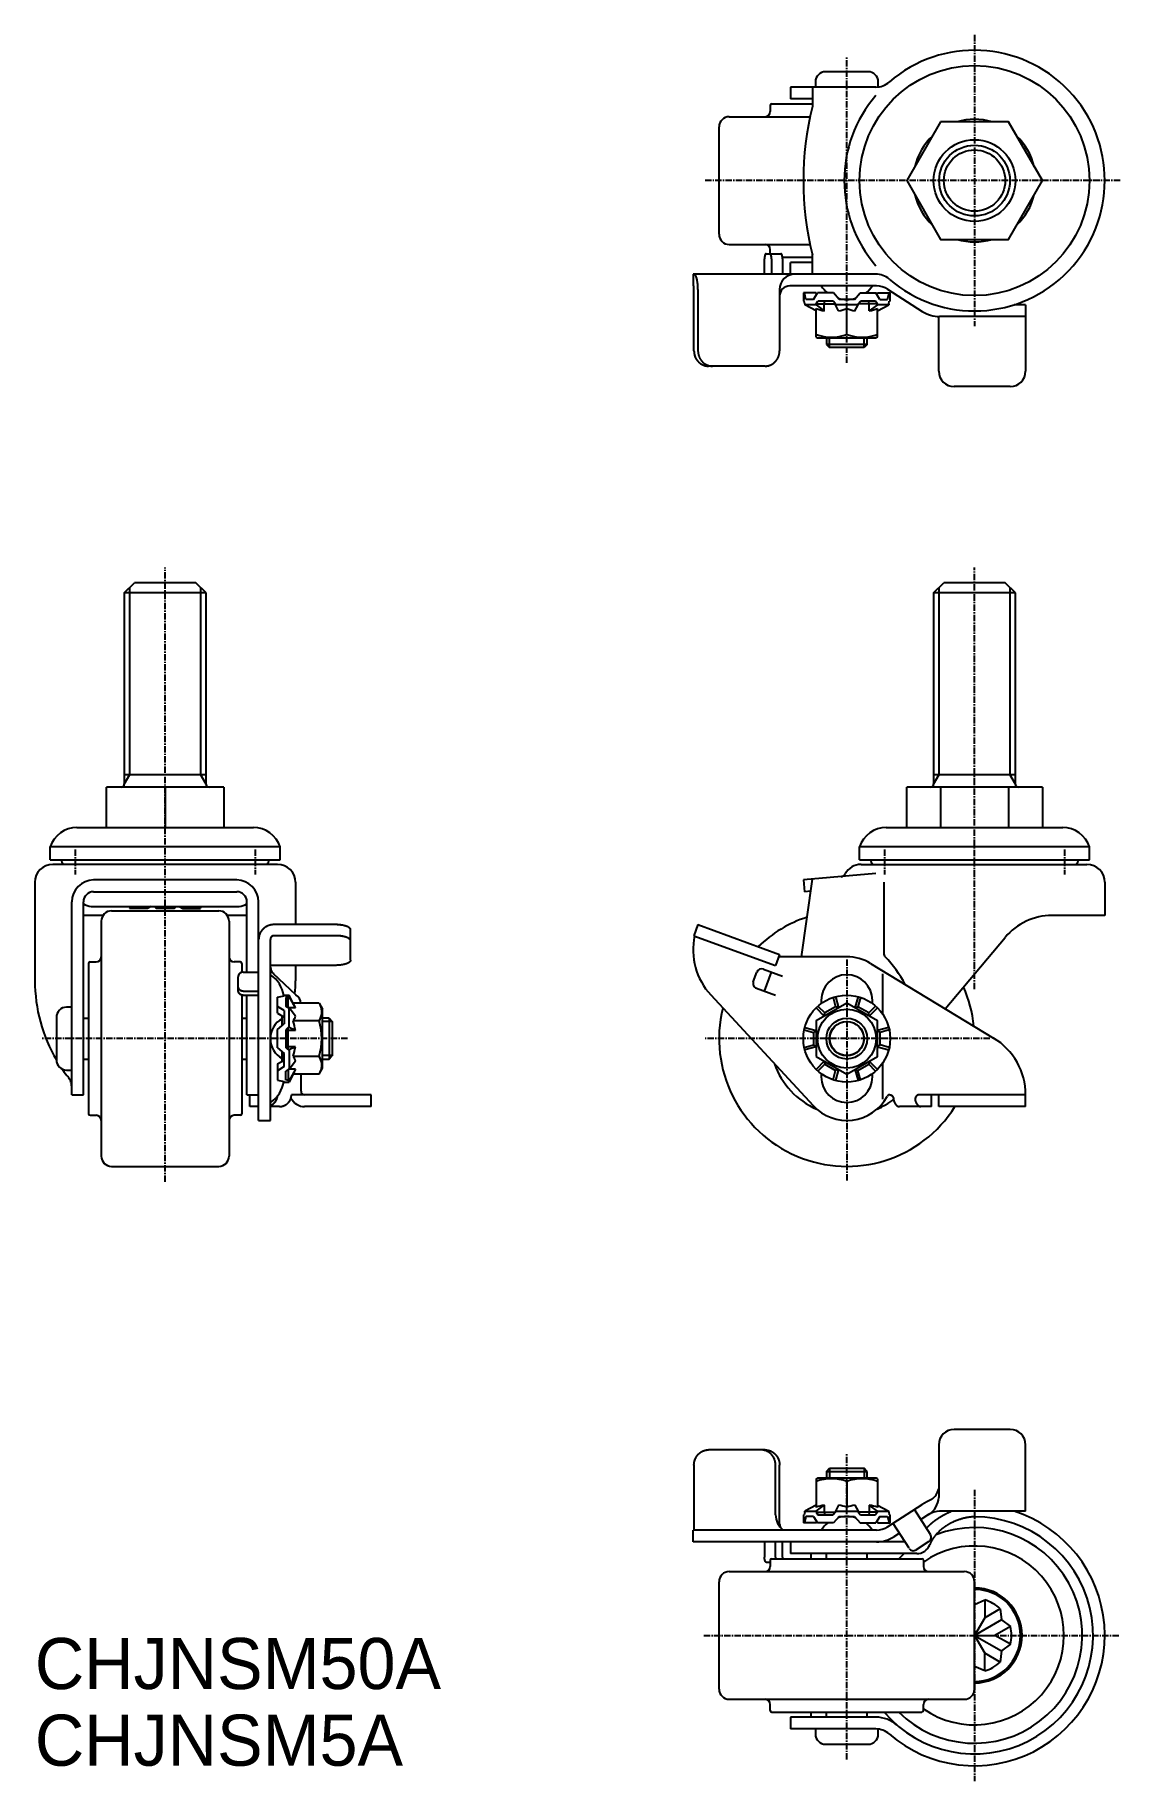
# Model space of a CAD drawing. Extents: x -4392 to -4179, y -765 to -423.
import ezdxf

# ---------------------------------------------------------------- set-up
doc = ezdxf.new("R2010")
doc.units = 0
doc.linetypes.add('CENTER', pattern=[2, 1.25, -0.25, 0.25, -0.25])
doc.layers.get('0').update_dxf_attribs({"linetype": 'CONTINUOUS'})
doc.layers.get('DEFPOINTS').update_dxf_attribs({"linetype": 'CONTINUOUS'})
doc.layers.add('CENTER', color=1, linetype='CENTER')

msp = doc.modelspace()

# ---------------------------------------------------------------- texts
at = {"color": 7, "linetype": 'CONTINUOUS'}
for s, p in [('CHJNSM50A', (-4391.77, -746.64)), ('CHJNSM5A', (-4391.77, -761.64))]:
    msp.add_text(s, height=10, dxfattribs=at).set_placement(p)

# ---------------------------------------------------------------- linework, layer by layer
at = {"color": 7, "linetype": 'CONTINUOUS'}
for p, q in [((-4228.69, -430.19), (-4236.99, -430.19)), ((-4227.16, -433.19), (-4243.84, -433.19)), ((-4243.84, -433.19), (-4243.84, -435.49)), ((-4239.57, -433.19), (-4239.57, -436.99)), ((-4238.99, -432.19), (-4238.99, -433.19)), ((-4226.69, -433.16), (-4226.69, -432.19)), ((-4247.84, -436.79), (-4247.84, -437.99)), ((-4247.54, -436.49), (-4239.57, -436.49)), ((-4239.57, -435.49), (-4243.84, -435.49)), ((-4255.84, -438.99), (-4240.03, -438.99)), ((-4257.84, -461.99), (-4257.84, -440.99)), ((-4255.84, -463.99), (-4240.03, -463.99)), ((-4248.95, -469.79), (-4248.95, -466.79)), ((-4248.6, -465.79), (-4245.76, -465.79)), ((-4247.84, -465.79), (-4247.84, -464.99)), ((-4247.58, -466.79), (-4247.58, -469.79)), ((-4245.43, -466.49), (-4239.57, -466.49)), ((-4245.42, -466.79), (-4245.42, -469.79)), ((-4239.57, -467.49), (-4243.84, -467.49)), ((-4243.84, -469.79), (-4243.84, -467.49)), ((-4239.57, -469.79), (-4239.57, -465.98)), ((-4227.02, -469.79), (-4262.93, -469.79)), ((-4262.93, -469.79), (-4262.93, -472.09)), ((-4227.16, -469.79), (-4243.84, -469.79)), ((-4262.77, -472.09), (-4262.93, -472.09)), ((-4262.76, -484.79), (-4262.76, -472.79)), ((-4261.97, -472.78), (-4261.97, -484.79)), ((-4246, -472.79), (-4246, -484.79)), ((-4227.02, -472.09), (-4244, -472.09)), ((-4241.34, -473.47), (-4241.34, -475.07)), ((-4238.83, -473.47), (-4241.34, -473.47)), ((-4240.84, -474.77), (-4241.15, -473.47)), ((-4239.34, -474.77), (-4240.84, -474.77)), ((-4239.34, -474.77), (-4238.56, -473.47)), ((-4238.77, -473.82), (-4238.83, -473.47)), ((-4235.43, -473.47), (-4238.56, -473.47)), ((-4234.34, -474.77), (-4235.43, -473.47)), ((-4231.34, -474.77), (-4234.34, -474.77)), ((-4231.34, -474.77), (-4230.25, -473.47)), ((-4230.25, -473.47), (-4227.13, -473.47)), ((-4226.35, -474.77), (-4227.13, -473.47)), ((-4226.92, -473.82), (-4226.86, -473.47)), ((-4226.86, -473.47), (-4224.34, -473.47)), ((-4226.35, -474.77), (-4224.85, -474.77)), ((-4224.85, -472.72), (-4218.08, -477.08)), ((-4224.85, -474.77), (-4224.54, -473.47)), ((-4224.34, -475.07), (-4224.34, -473.47)), ((-4241.34, -475.07), (-4241.17, -475.07)), ((-4241.17, -475.07), (-4241.34, -475.07)), ((-4241.05, -475.57), (-4241.17, -475.07)), ((-4241.05, -475.57), (-4241.05, -475.77)), ((-4238.85, -475.77), (-4241.05, -475.77)), ((-4238.84, -476.96), (-4241.05, -475.77)), ((-4238.85, -475.57), (-4238.49, -475.07)), ((-4238.85, -475.57), (-4235.04, -475.57)), ((-4238.85, -475.57), (-4238.85, -475.77)), ((-4238.85, -475.77), (-4237.24, -476.96)), ((-4238.84, -482.12), (-4238.84, -476.53)), ((-4235.52, -475.07), (-4238.49, -475.07)), ((-4235.52, -475.07), (-4238.49, -475.07)), ((-4237.24, -475.57), (-4237.15, -475.07)), ((-4237.24, -476.96), (-4237.24, -475.57)), ((-4235.04, -475.57), (-4235.52, -475.07)), ((-4235.04, -475.77), (-4235.04, -475.57)), ((-4230.64, -475.77), (-4235.04, -475.77)), ((-4234.45, -476.96), (-4235.04, -475.77)), ((-4232.84, -481.59), (-4232.84, -476.53)), ((-4231.24, -476.96), (-4230.64, -475.77)), ((-4230.64, -475.57), (-4230.16, -475.07)), ((-4226.83, -475.57), (-4230.64, -475.57)), ((-4230.64, -475.77), (-4230.64, -475.57)), ((-4227.2, -475.07), (-4230.16, -475.07)), ((-4228.45, -475.57), (-4228.53, -475.07)), ((-4228.45, -476.96), (-4228.45, -475.57)), ((-4226.83, -475.77), (-4228.45, -476.96)), ((-4226.83, -475.57), (-4227.2, -475.07)), ((-4226.84, -476.96), (-4224.63, -475.77)), ((-4226.84, -482.12), (-4226.84, -476.53)), ((-4226.83, -475.57), (-4226.83, -475.77)), ((-4224.63, -475.77), (-4226.83, -475.77)), ((-4224.63, -475.57), (-4224.52, -475.07)), ((-4224.63, -475.57), (-4224.63, -475.77)), ((-4224.34, -475.07), (-4224.52, -475.07)), ((-4214.84, -488.79), (-4214.84, -478.08)), ((-4197.84, -478.09), (-4214.67, -478.09)), ((-4197.84, -475.79), (-4200.11, -475.79)), ((-4197.84, -475.79), (-4197.84, -488.79)), ((-4238.84, -482.12), (-4238.59, -482.27)), ((-4238.59, -482.27), (-4227.09, -482.27)), ((-4236.84, -482.27), (-4236.84, -483.54)), ((-4228.84, -483.54), (-4236.84, -483.54)), ((-4236.84, -483.54), (-4236.22, -484.17)), ((-4229.47, -484.17), (-4236.22, -484.17)), ((-4228.84, -483.54), (-4229.47, -484.17)), ((-4228.84, -483.54), (-4228.84, -482.27)), ((-4226.84, -482.12), (-4227.09, -482.27)), ((-4248.81, -487.79), (-4259.94, -487.79)), ((-4200.84, -491.79), (-4211.84, -491.79)), ((-4374.27, -532.17), (-4372.27, -530.17)), ((-4374.27, -532.17), (-4374.27, -569.57)), ((-4358.27, -532.17), (-4374.27, -532.17)), ((-4360.27, -530.17), (-4372.27, -530.17)), ((-4358.27, -532.17), (-4360.27, -530.17)), ((-4358.27, -569.57), (-4358.27, -532.17)), ((-4215.84, -532.17), (-4213.84, -530.17)), ((-4215.84, -532.17), (-4215.84, -569.57)), ((-4199.84, -532.17), (-4215.84, -532.17)), ((-4201.84, -530.17), (-4213.84, -530.17)), ((-4199.84, -532.17), (-4201.84, -530.17)), ((-4199.84, -569.57), (-4199.84, -532.17)), ((-4354.77, -570.17), (-4377.77, -570.17)), ((-4377.77, -578.07), (-4377.77, -570.17)), ((-4374.27, -567.69), (-4358.27, -567.69)), ((-4366.27, -570.17), (-4366.27, -578.07)), ((-4354.77, -570.17), (-4354.77, -578.07)), ((-4194.56, -570.17), (-4221.12, -570.17)), ((-4221.12, -578.07), (-4221.12, -570.17)), ((-4215.84, -567.7), (-4199.84, -567.7)), ((-4214.48, -570.17), (-4214.48, -578.07)), ((-4201.2, -570.17), (-4201.2, -578.07)), ((-4194.56, -570.17), (-4194.56, -578.07)), ((-4383.54, -578.07), (-4349, -578.07)), ((-4225.11, -578.07), (-4190.57, -578.07)), ((-4343.77, -581.87), (-4388.77, -581.87)), ((-4388.77, -584.37), (-4388.77, -581.87)), ((-4343.77, -584.37), (-4343.77, -581.87)), ((-4185.34, -581.87), (-4230.34, -581.87)), ((-4230.34, -584.37), (-4230.34, -581.87)), ((-4185.34, -584.37), (-4185.34, -581.87)), ((-4388.77, -584.37), (-4343.77, -584.37)), ((-4344.27, -585.28), (-4388.27, -585.28)), ((-4227.16, -587.09), (-4241.34, -588.33)), ((-4230.34, -584.37), (-4185.34, -584.37)), ((-4230.04, -585.28), (-4185.84, -585.28)), ((-4391.77, -588.78), (-4391.77, -608.04)), ((-4352.27, -588.33), (-4380.27, -588.33)), ((-4380.27, -590.62), (-4352.27, -590.62)), ((-4340.77, -588.78), (-4340.77, -597.06)), ((-4241.7, -603.37), (-4239.57, -588.17)), ((-4241.34, -588.33), (-4241.14, -590.62)), ((-4239.9, -590.51), (-4241.14, -590.62)), ((-4225.6, -588.78), (-4225.6, -602.68)), ((-4182.34, -588.78), (-4182.34, -595.28)), ((-4384.57, -630.37), (-4384.57, -592.63)), ((-4382.27, -630.37), (-4382.27, -592.62)), ((-4380.77, -593.5), (-4351.77, -593.5)), ((-4376.77, -594.37), (-4355.77, -594.37)), ((-4373.04, -593.5), (-4373.22, -593.9)), ((-4369.73, -593.9), (-4373.22, -593.9)), ((-4371.04, -593.5), (-4371.47, -593.9)), ((-4369.04, -593.5), (-4369.73, -593.9)), ((-4368.01, -593.9), (-4368.27, -593.5)), ((-4364.52, -593.9), (-4368.01, -593.9)), ((-4364.52, -593.9), (-4364.26, -593.5)), ((-4363.5, -593.5), (-4362.8, -593.9)), ((-4362.8, -593.9), (-4359.32, -593.9)), ((-4361.49, -593.5), (-4361.06, -593.9)), ((-4359.5, -593.5), (-4359.32, -593.9)), ((-4350.27, -606.35), (-4350.27, -592.62)), ((-4347.97, -635.37), (-4347.97, -592.63)), ((-4378.44, -595.28), (-4382.27, -595.28)), ((-4378.77, -596.37), (-4378.77, -642.37)), ((-4350.27, -595.28), (-4354.09, -595.28)), ((-4353.77, -596.37), (-4353.77, -642.37)), ((-4332.97, -597.06), (-4344.97, -597.06)), ((-4261.97, -597.06), (-4262.76, -599.23)), ((-4261.97, -597.06), (-4246, -602.88)), ((-4182.34, -595.28), (-4192.67, -595.28)), ((-4345.67, -635.37), (-4345.67, -599.96)), ((-4332.97, -599.23), (-4344.97, -599.23)), ((-4329.97, -604.01), (-4329.97, -598.09)), ((-4262.76, -599.23), (-4246.78, -605.04)), ((-4213.57, -613.52), (-4201.86, -599.56)), ((-4381.27, -604.67), (-4381.27, -634.07)), ((-4380.97, -604.37), (-4379.77, -604.37)), ((-4351.57, -604.37), (-4352.77, -604.37)), ((-4351.27, -604.67), (-4351.27, -606.39)), ((-4246, -602.88), (-4246.78, -605.04)), ((-4232.84, -603.37), (-4246.17, -603.37)), ((-4228.18, -604.67), (-4204.11, -619.25)), ((-4351.97, -609.95), (-4351.97, -607.29)), ((-4350.97, -606.35), (-4347.97, -606.35)), ((-4332.97, -605.04), (-4345.67, -605.04)), ((-4340.67, -610.79), (-4345.03, -606.69)), ((-4340.77, -605.04), (-4340.77, -608.04)), ((-4251.14, -608.24), (-4250.46, -606.36)), ((-4249.17, -605.76), (-4245.42, -607.13)), ((-4248.95, -610.11), (-4247.58, -606.35)), ((-4225.84, -606.67), (-4225.84, -614.55)), ((-4351.97, -610.11), (-4351.95, -610.11)), ((-4351.27, -610.85), (-4351.27, -634.07)), ((-4350.97, -610.11), (-4347.97, -610.11)), ((-4350.97, -610.89), (-4347.97, -610.89)), ((-4350.27, -630.37), (-4350.27, -610.89)), ((-4344.27, -611.28), (-4342.97, -611)), ((-4344.27, -614.42), (-4344.27, -611.28)), ((-4342.97, -610.87), (-4341.97, -610.87)), ((-4342.97, -611), (-4342.97, -610.87)), ((-4342.17, -611.16), (-4342.67, -611.3)), ((-4342.67, -611.3), (-4342.67, -613.02)), ((-4342.17, -613.36), (-4342.17, -611.16)), ((-4341.97, -611.16), (-4342.17, -611.16)), ((-4341.2, -612.44), (-4341.97, -610.87)), ((-4341.97, -610.87), (-4341.97, -611.16)), ((-4340.77, -613.37), (-4341.97, -611.16)), ((-4259.48, -610.83), (-4239.45, -632.48)), ((-4250.54, -609.52), (-4246.78, -610.89)), ((-4235.52, -611.3), (-4235.03, -613.13)), ((-4235.04, -611.16), (-4234.45, -613.37)), ((-4230.64, -611.16), (-4231.24, -613.37)), ((-4230.16, -611.3), (-4230.65, -613.13)), ((-4384.57, -613.22), (-4385.57, -613.22)), ((-4342.97, -613.89), (-4344.27, -613.08)), ((-4344.27, -614.42), (-4342.97, -615.17)), ((-4343.37, -616.82), (-4343.37, -614.94)), ((-4342.97, -613.89), (-4342.97, -616.49)), ((-4342.17, -613.36), (-4342.67, -613.02)), ((-4341.97, -613.36), (-4342.17, -613.36)), ((-4340.77, -614.98), (-4341.97, -613.36)), ((-4341.97, -617.17), (-4341.97, -613.36)), ((-4340.77, -613.37), (-4341.96, -613.37)), ((-4336.15, -612.44), (-4341.2, -612.44)), ((-4336.15, -612.44), (-4335.47, -613.62)), ((-4335.47, -625.12), (-4335.47, -613.62)), ((-4238.85, -613.36), (-4237.24, -614.98)), ((-4238.49, -613.02), (-4237.15, -614.35)), ((-4237.84, -611.87), (-4237.84, -612.5)), ((-4237.24, -614.98), (-4237.15, -614.35)), ((-4234.45, -613.37), (-4235.03, -613.13)), ((-4231.24, -613.37), (-4230.65, -613.13)), ((-4227.2, -613.02), (-4228.53, -614.35)), ((-4228.45, -614.98), (-4228.53, -614.35)), ((-4226.83, -613.36), (-4228.45, -614.98)), ((-4227.84, -612.5), (-4227.84, -611.87)), ((-4387.57, -615.22), (-4387.57, -623.52)), ((-4382.27, -615.37), (-4381.27, -615.37)), ((-4351.27, -615.37), (-4350.27, -615.37)), ((-4344.27, -617.57), (-4342.97, -616.49)), ((-4344.27, -621.18), (-4344.27, -617.57)), ((-4342.17, -617.17), (-4342.67, -617.66)), ((-4342.67, -617.66), (-4342.67, -621.08)), ((-4342.17, -617.76), (-4342.67, -618.15)), ((-4342.17, -621.57), (-4342.17, -617.17)), ((-4341.97, -617.17), (-4342.17, -617.17)), ((-4340.78, -617.76), (-4342.17, -617.76)), ((-4340.78, -617.76), (-4341.97, -617.17)), ((-4336.15, -615.91), (-4341.2, -615.91)), ((-4334.19, -615.37), (-4335.47, -615.37)), ((-4334.19, -615.37), (-4334.19, -623.37)), ((-4334.19, -615.37), (-4333.57, -616)), ((-4333.57, -616), (-4333.57, -622.75)), ((-4241.17, -617.66), (-4239.34, -618.15)), ((-4241.05, -617.17), (-4238.84, -617.76)), ((-4238.84, -617.76), (-4239.34, -618.15)), ((-4224.63, -617.17), (-4226.84, -617.76)), ((-4226.84, -617.76), (-4226.34, -618.15)), ((-4224.52, -617.66), (-4226.34, -618.15)), ((-4344.27, -621.18), (-4342.97, -622.26)), ((-4342.17, -620.98), (-4342.67, -620.6)), ((-4342.17, -621.57), (-4342.67, -621.08)), ((-4340.78, -620.98), (-4342.17, -620.98)), ((-4341.97, -621.57), (-4342.17, -621.57)), ((-4340.78, -620.98), (-4341.97, -621.57)), ((-4341.97, -621.57), (-4341.97, -625.38)), ((-4241.17, -621.08), (-4239.34, -620.6)), ((-4238.84, -620.98), (-4241.05, -621.57)), ((-4238.84, -620.98), (-4239.34, -620.6)), ((-4226.84, -620.98), (-4226.34, -620.6)), ((-4226.84, -620.98), (-4224.63, -621.57)), ((-4224.52, -621.08), (-4226.34, -620.6)), ((-4382.27, -623.37), (-4381.27, -623.37)), ((-4351.27, -623.37), (-4350.27, -623.37)), ((-4344.27, -624.32), (-4342.97, -623.57)), ((-4344.27, -624.32), (-4344.27, -627.47)), ((-4342.97, -624.85), (-4344.27, -625.66)), ((-4343.37, -623.8), (-4343.37, -621.92)), ((-4342.97, -624.85), (-4342.97, -622.26)), ((-4340.77, -623.76), (-4341.97, -625.38)), ((-4336.15, -622.84), (-4341.2, -622.84)), ((-4336.15, -626.3), (-4335.47, -625.12)), ((-4335.47, -623.37), (-4334.19, -623.37)), ((-4334.19, -623.37), (-4333.57, -622.75)), ((-4237.24, -623.76), (-4238.85, -625.38)), ((-4238.49, -625.72), (-4237.15, -624.39)), ((-4237.24, -623.76), (-4237.15, -624.39)), ((-4228.45, -623.76), (-4228.53, -624.39)), ((-4227.2, -625.72), (-4228.53, -624.39)), ((-4228.45, -623.76), (-4226.83, -625.38)), ((-4225.84, -624.19), (-4225.84, -631.19)), ((-4385.57, -625.52), (-4384.57, -625.52)), ((-4344.27, -627.47), (-4342.97, -627.74)), ((-4342.97, -627.74), (-4342.97, -627.87)), ((-4342.97, -627.87), (-4341.97, -627.87)), ((-4342.17, -625.38), (-4342.67, -625.72)), ((-4342.67, -627.44), (-4342.67, -625.72)), ((-4342.17, -627.58), (-4342.67, -627.44)), ((-4341.97, -625.38), (-4342.17, -625.38)), ((-4342.17, -625.38), (-4342.17, -627.58)), ((-4341.97, -627.58), (-4342.17, -627.58)), ((-4340.77, -625.37), (-4341.97, -627.58)), ((-4341.2, -626.3), (-4341.97, -627.87)), ((-4341.97, -627.87), (-4341.97, -627.58)), ((-4340.77, -625.37), (-4341.96, -625.37)), ((-4336.15, -626.3), (-4341.2, -626.3)), ((-4339.67, -629.67), (-4339.67, -626.3)), ((-4237.84, -626.24), (-4237.84, -626.87)), ((-4235.52, -627.44), (-4235.03, -625.61)), ((-4234.45, -625.37), (-4235.04, -627.58)), ((-4234.45, -625.37), (-4235.03, -625.61)), ((-4231.24, -625.37), (-4230.64, -627.58)), ((-4231.24, -625.37), (-4230.65, -625.61)), ((-4230.16, -627.44), (-4230.65, -625.61)), ((-4227.84, -626.87), (-4227.84, -626.24)), ((-4384.57, -630.37), (-4382.27, -630.37)), ((-4350.27, -630.37), (-4347.97, -630.37)), ((-4349.69, -632.67), (-4349.69, -630.37)), ((-4325.97, -630.37), (-4341.56, -630.37)), ((-4325.97, -632.67), (-4325.97, -630.37)), ((-4224.39, -630.37), (-4224.42, -630.37)), ((-4197.84, -630.37), (-4218.75, -630.37)), ((-4216.29, -632.67), (-4216.29, -630.37)), ((-4214.84, -632.67), (-4214.84, -630.37)), ((-4197.84, -632.67), (-4197.84, -630.37)), ((-4380.97, -634.37), (-4379.77, -634.37)), ((-4351.57, -634.37), (-4352.77, -634.37)), ((-4347.97, -632.67), (-4349.69, -632.67)), ((-4347.97, -635.37), (-4345.67, -635.37)), ((-4343.92, -632.67), (-4345.67, -632.67)), ((-4325.97, -632.67), (-4338.97, -632.67)), ((-4216.29, -632.67), (-4222.55, -632.67)), ((-4197.84, -632.67), (-4214.84, -632.67)), ((-4376.77, -644.37), (-4355.77, -644.37)), ((-4200.84, -695.84), (-4211.84, -695.84)), ((-4248.81, -699.84), (-4259.94, -699.84)), ((-4214.84, -698.84), (-4214.84, -709.15)), ((-4197.84, -711.84), (-4197.84, -698.84)), ((-4262.76, -702.84), (-4262.76, -714.84)), ((-4246.78, -712.54), (-4246.78, -702.84)), ((-4246, -714.36), (-4246, -702.84)), ((-4236.84, -704.06), (-4236.22, -703.44)), ((-4236.22, -703.44), (-4229.47, -703.44)), ((-4228.84, -704.06), (-4229.47, -703.44)), ((-4238.84, -705.48), (-4238.59, -705.34)), ((-4238.84, -705.48), (-4238.84, -711.08)), ((-4227.09, -705.34), (-4238.59, -705.34)), ((-4236.84, -704.06), (-4228.84, -704.06)), ((-4236.84, -704.06), (-4236.84, -705.34)), ((-4232.84, -706.02), (-4232.84, -711.08)), ((-4228.84, -705.34), (-4228.84, -704.06)), ((-4226.84, -705.48), (-4227.09, -705.34)), ((-4226.84, -705.48), (-4226.84, -711.08)), ((-4224.85, -714.9), (-4218.08, -710.54)), ((-4241.34, -712.54), (-4241.17, -712.54)), ((-4241.34, -712.54), (-4241.34, -714.14)), ((-4241.05, -712.04), (-4241.17, -712.54)), ((-4240.84, -712.84), (-4241.15, -714.14)), ((-4238.84, -710.65), (-4241.05, -711.84)), ((-4241.05, -711.84), (-4238.85, -711.84)), ((-4241.05, -712.04), (-4241.05, -711.84)), ((-4239.34, -712.84), (-4240.84, -712.84)), ((-4239.34, -712.84), (-4238.56, -714.14)), ((-4238.85, -711.84), (-4237.24, -710.65)), ((-4238.85, -712.04), (-4238.85, -711.84)), ((-4238.85, -712.04), (-4235.04, -712.04)), ((-4238.85, -712.04), (-4238.49, -712.54)), ((-4238.77, -713.79), (-4238.83, -714.14)), ((-4238.49, -712.54), (-4235.52, -712.54)), ((-4237.24, -710.65), (-4237.24, -712.04)), ((-4237.24, -712.04), (-4237.15, -712.54)), ((-4235.04, -712.04), (-4235.52, -712.54)), ((-4234.34, -712.84), (-4235.43, -714.14)), ((-4234.45, -710.65), (-4235.04, -711.84)), ((-4235.04, -711.84), (-4230.64, -711.84)), ((-4235.04, -711.84), (-4235.04, -712.04)), ((-4234.34, -712.84), (-4231.34, -712.84)), ((-4231.34, -712.84), (-4230.25, -714.14)), ((-4231.24, -710.65), (-4230.64, -711.84)), ((-4230.64, -711.84), (-4230.64, -712.04)), ((-4226.83, -712.04), (-4230.64, -712.04)), ((-4230.64, -712.04), (-4230.16, -712.54)), ((-4230.16, -712.54), (-4227.2, -712.54)), ((-4230.16, -712.54), (-4227.2, -712.54)), ((-4228.45, -712.04), (-4228.53, -712.54)), ((-4228.45, -710.65), (-4228.45, -712.04)), ((-4226.83, -711.84), (-4228.45, -710.65)), ((-4226.83, -712.04), (-4227.2, -712.54)), ((-4226.35, -712.84), (-4227.13, -714.14)), ((-4226.92, -713.79), (-4226.86, -714.14)), ((-4226.84, -710.65), (-4224.63, -711.84)), ((-4226.83, -711.84), (-4224.63, -711.84)), ((-4226.83, -712.04), (-4226.83, -711.84)), ((-4226.35, -712.84), (-4224.85, -712.84)), ((-4224.85, -712.84), (-4224.54, -714.14)), ((-4224.63, -712.04), (-4224.63, -711.84)), ((-4224.63, -712.04), (-4224.52, -712.54)), ((-4224.34, -712.54), (-4224.52, -712.54)), ((-4224.52, -712.54), (-4224.34, -712.54)), ((-4224.34, -714.14), (-4224.34, -712.54)), ((-4216.45, -716.39), (-4219.59, -711.51)), ((-4216.83, -712.48), (-4218.34, -713.45)), ((-4197.84, -711.84), (-4214.67, -711.84)), ((-4227.02, -715.54), (-4262.93, -715.54)), ((-4262.93, -717.84), (-4262.93, -715.54)), ((-4238.83, -714.14), (-4241.34, -714.14)), ((-4235.43, -714.14), (-4238.56, -714.14)), ((-4230.25, -714.14), (-4227.13, -714.14)), ((-4226.86, -714.14), (-4224.34, -714.14)), ((-4220.65, -719.1), (-4223.79, -714.22)), ((-4222.55, -716.15), (-4223.61, -716.84)), ((-4221.46, -717.84), (-4262.93, -717.84)), ((-4248.95, -717.84), (-4248.95, -720.84)), ((-4246.78, -720.84), (-4246.78, -717.84)), ((-4245.42, -720.84), (-4245.42, -717.84)), ((-4243.84, -717.84), (-4243.84, -720.14)), ((-4219.13, -720.14), (-4243.84, -720.14)), ((-4239.84, -721.14), (-4239.84, -720.14)), ((-4236.84, -721.14), (-4236.84, -720.14)), ((-4228.84, -721.14), (-4228.84, -720.14)), ((-4216.75, -717.77), (-4219.27, -719.4)), ((-4255.84, -723.64), (-4209.84, -723.64)), ((-4248.6, -721.84), (-4247.84, -721.84)), ((-4247.84, -721.44), (-4247.84, -722.64)), ((-4247.54, -721.14), (-4218.14, -721.14)), ((-4217.84, -721.44), (-4217.84, -722.64)), ((-4257.84, -746.64), (-4257.84, -725.64)), ((-4207.84, -746.64), (-4207.84, -725.64)), ((-4207.84, -730.06), (-4205.84, -729.19)), ((-4205.84, -729.19), (-4205.84, -732.68)), ((-4202.82, -730.93), (-4205.84, -732.68)), ((-4202.82, -730.93), (-4202.58, -733.1)), ((-4205.84, -732.68), (-4207.84, -736.14)), ((-4202.58, -733.1), (-4207.84, -736.14)), ((-4200.82, -734.4), (-4203.84, -736.14)), ((-4202.58, -733.1), (-4200.82, -734.4)), ((-4207.84, -736.14), (-4205.84, -739.6)), ((-4207.84, -736.14), (-4202.58, -739.18)), ((-4207.84, -736.14), (-4203.84, -736.14)), ((-4200.82, -737.88), (-4203.84, -736.14)), ((-4200.82, -737.88), (-4202.58, -739.18)), ((-4202.82, -741.35), (-4205.84, -739.6)), ((-4205.84, -743.09), (-4205.84, -739.6)), ((-4202.58, -739.18), (-4202.82, -741.35)), ((-4205.84, -743.09), (-4207.84, -742.22)), ((-4255.84, -748.64), (-4209.84, -748.64)), ((-4247.84, -750.84), (-4247.84, -749.64)), ((-4247.54, -751.14), (-4218.14, -751.14)), ((-4239.84, -752.14), (-4239.84, -751.14)), ((-4236.84, -752.14), (-4236.84, -751.14)), ((-4228.84, -752.14), (-4228.84, -751.14)), ((-4217.84, -750.84), (-4217.84, -749.64)), ((-4227.16, -752.14), (-4243.84, -752.14)), ((-4243.84, -752.14), (-4243.84, -754.44)), ((-4227.16, -754.44), (-4243.84, -754.44)), ((-4239.84, -754.44), (-4243.84, -754.44)), ((-4238.99, -754.44), (-4238.99, -755.44)), ((-4226.69, -755.44), (-4226.69, -754.44)), ((-4236.99, -757.44), (-4228.69, -757.44))]:
    msp.add_line(p, q, dxfattribs=at)
at = {"color": 3, "linetype": 'CONTINUOUS'}
for p, q in [((-4236.22, -484.17), (-4236.22, -482.27)), ((-4229.47, -484.17), (-4229.47, -482.27)), ((-4373.18, -567.69), (-4373.18, -531.08)), ((-4359.35, -531.08), (-4359.35, -567.69)), ((-4214.76, -567.7), (-4214.76, -531.09)), ((-4200.93, -531.09), (-4200.93, -567.7)), ((-4374.27, -569.57), (-4373.18, -567.69)), ((-4358.27, -569.57), (-4359.35, -567.69)), ((-4215.84, -569.57), (-4214.76, -567.7)), ((-4199.84, -569.57), (-4200.93, -567.7)), ((-4333.57, -616.05), (-4335.47, -616.05)), ((-4333.57, -622.69), (-4335.47, -622.69)), ((-4236.22, -703.44), (-4236.22, -705.34)), ((-4229.47, -703.44), (-4229.47, -705.34))]:
    msp.add_line(p, q, dxfattribs=at)
at = {"color": 7, "linetype": 'CONTINUOUS'}
for points in [[(-4214.48, -439.99), (-4221.12, -451.49), (-4214.48, -462.99), (-4201.2, -462.99), (-4194.56, -451.49), (-4201.2, -439.99)], [(-4238.84, -622.84), (-4232.84, -626.3), (-4226.84, -622.84), (-4226.84, -615.91), (-4232.84, -612.44), (-4238.84, -615.91)]]:
    msp.add_lwpolyline(points, close=True, dxfattribs=at)
for points in [[(-4235.03, -613.13), (-4237.15, -614.35)], [(-4228.53, -614.35), (-4230.65, -613.13)], [(-4239.34, -618.15), (-4239.34, -620.6)], [(-4226.34, -620.6), (-4226.34, -618.15)], [(-4237.15, -624.39), (-4235.03, -625.61)], [(-4230.65, -625.61), (-4228.53, -624.39)]]:
    msp.add_lwpolyline(points, dxfattribs=at)
for points in [[(-4248.6, -465.79, 0), (-4248.61, -465.79, 0), (-4248.61, -465.79, 0), (-4248.62, -465.79, 0), (-4248.62, -465.79, 0), (-4248.62, -465.79, 0), (-4248.63, -465.79, 0), (-4248.63, -465.79, 0), (-4248.64, -465.79, 0), (-4248.64, -465.79, 0), (-4248.65, -465.79, 0), (-4248.65, -465.79, 0), (-4248.65, -465.8, 0), (-4248.66, -465.8, 0), (-4248.66, -465.8, 0), (-4248.67, -465.8, 0), (-4248.67, -465.8, 0), (-4248.67, -465.81, 0), (-4248.68, -465.81, 0), (-4248.68, -465.81, 0), (-4248.69, -465.82, 0), (-4248.69, -465.82, 0), (-4248.69, -465.82, 0), (-4248.7, -465.83, 0), (-4248.7, -465.83, 0), (-4248.71, -465.83, 0), (-4248.71, -465.84, 0), (-4248.71, -465.84, 0), (-4248.72, -465.84, 0), (-4248.72, -465.85, 0), (-4248.73, -465.85, 0), (-4248.73, -465.86, 0), (-4248.73, -465.86, 0), (-4248.74, -465.87, 0), (-4248.74, -465.87, 0), (-4248.75, -465.88, 0), (-4248.75, -465.88, 0), (-4248.75, -465.89, 0), (-4248.76, -465.89, 0), (-4248.76, -465.9, 0), (-4248.76, -465.9, 0), (-4248.77, -465.91, 0), (-4248.77, -465.92, 0), (-4248.78, -465.92, 0), (-4248.78, -465.93, 0), (-4248.78, -465.93, 0), (-4248.79, -465.94, 0), (-4248.79, -465.95, 0), (-4248.79, -465.95, 0), (-4248.8, -465.96, 0), (-4248.8, -465.97, 0), (-4248.8, -465.98, 0), (-4248.81, -465.98, 0), (-4248.81, -465.99, 0), (-4248.81, -466, 0), (-4248.82, -466, 0), (-4248.82, -466.01, 0), (-4248.82, -466.02, 0), (-4248.83, -466.03, 0), (-4248.83, -466.04, 0), (-4248.83, -466.04, 0), (-4248.84, -466.05, 0), (-4248.84, -466.06, 0), (-4248.84, -466.07, 0), (-4248.84, -466.08, 0), (-4248.85, -466.09, 0), (-4248.85, -466.1, 0), (-4248.85, -466.1, 0), (-4248.86, -466.11, 0), (-4248.86, -466.12, 0), (-4248.86, -466.13, 0), (-4248.86, -466.14, 0), (-4248.87, -466.15, 0), (-4248.87, -466.16, 0), (-4248.87, -466.17, 0), (-4248.88, -466.18, 0), (-4248.88, -466.19, 0), (-4248.88, -466.2, 0), (-4248.88, -466.21, 0), (-4248.89, -466.22, 0), (-4248.89, -466.23, 0), (-4248.89, -466.24, 0), (-4248.89, -466.25, 0), (-4248.89, -466.26, 0), (-4248.9, -466.27, 0), (-4248.9, -466.28, 0), (-4248.9, -466.29, 0), (-4248.9, -466.3, 0), (-4248.9, -466.31, 0), (-4248.91, -466.32, 0), (-4248.91, -466.34, 0), (-4248.91, -466.35, 0), (-4248.91, -466.36, 0), (-4248.91, -466.37, 0), (-4248.92, -466.38, 0), (-4248.92, -466.39, 0), (-4248.92, -466.4, 0), (-4248.92, -466.41, 0), (-4248.92, -466.43, 0), (-4248.92, -466.44, 0), (-4248.93, -466.45, 0), (-4248.93, -466.46, 0), (-4248.93, -466.47, 0), (-4248.93, -466.48, 0), (-4248.93, -466.5, 0), (-4248.93, -466.51, 0), (-4248.93, -466.52, 0), (-4248.93, -466.53, 0), (-4248.93, -466.54, 0), (-4248.94, -466.55, 0), (-4248.94, -466.57, 0), (-4248.94, -466.58, 0), (-4248.94, -466.59, 0), (-4248.94, -466.6, 0), (-4248.94, -466.61, 0), (-4248.94, -466.63, 0), (-4248.94, -466.64, 0), (-4248.94, -466.65, 0), (-4248.94, -466.66, 0), (-4248.94, -466.68, 0), (-4248.94, -466.69, 0), (-4248.94, -466.7, 0), (-4248.94, -466.71, 0), (-4248.94, -466.72, 0), (-4248.94, -466.74, 0), (-4248.94, -466.75, 0), (-4248.95, -466.76, 0), (-4248.95, -466.77, 0), (-4248.95, -466.79, 0)], [(-4247.58, -466.79, 0), (-4247.58, -466.77, 0), (-4247.58, -466.76, 0), (-4247.58, -466.75, 0), (-4247.58, -466.74, 0), (-4247.58, -466.72, 0), (-4247.58, -466.71, 0), (-4247.58, -466.7, 0), (-4247.58, -466.69, 0), (-4247.58, -466.68, 0), (-4247.58, -466.66, 0), (-4247.58, -466.65, 0), (-4247.58, -466.64, 0), (-4247.58, -466.63, 0), (-4247.58, -466.61, 0), (-4247.58, -466.6, 0), (-4247.58, -466.59, 0), (-4247.58, -466.58, 0), (-4247.59, -466.57, 0), (-4247.59, -466.55, 0), (-4247.59, -466.54, 0), (-4247.59, -466.53, 0), (-4247.59, -466.52, 0), (-4247.59, -466.51, 0), (-4247.59, -466.5, 0), (-4247.59, -466.48, 0), (-4247.59, -466.47, 0), (-4247.6, -466.46, 0), (-4247.6, -466.45, 0), (-4247.6, -466.44, 0), (-4247.6, -466.43, 0), (-4247.6, -466.41, 0), (-4247.6, -466.4, 0), (-4247.6, -466.39, 0), (-4247.61, -466.38, 0), (-4247.61, -466.37, 0), (-4247.61, -466.36, 0), (-4247.61, -466.35, 0), (-4247.61, -466.34, 0), (-4247.62, -466.32, 0), (-4247.62, -466.31, 0), (-4247.62, -466.3, 0), (-4247.62, -466.29, 0), (-4247.62, -466.28, 0), (-4247.63, -466.27, 0), (-4247.63, -466.26, 0), (-4247.63, -466.25, 0), (-4247.63, -466.24, 0), (-4247.63, -466.23, 0), (-4247.64, -466.22, 0), (-4247.64, -466.21, 0), (-4247.64, -466.2, 0), (-4247.64, -466.19, 0), (-4247.65, -466.18, 0), (-4247.65, -466.17, 0), (-4247.65, -466.16, 0), (-4247.65, -466.15, 0), (-4247.66, -466.14, 0), (-4247.66, -466.13, 0), (-4247.66, -466.12, 0), (-4247.67, -466.11, 0), (-4247.67, -466.1, 0), (-4247.67, -466.1, 0), (-4247.67, -466.09, 0), (-4247.68, -466.08, 0), (-4247.68, -466.07, 0), (-4247.68, -466.06, 0), (-4247.69, -466.05, 0), (-4247.69, -466.04, 0), (-4247.69, -466.04, 0), (-4247.7, -466.03, 0), (-4247.7, -466.02, 0), (-4247.7, -466.01, 0), (-4247.71, -466, 0), (-4247.71, -466, 0), (-4247.71, -465.99, 0), (-4247.72, -465.98, 0), (-4247.72, -465.98, 0), (-4247.72, -465.97, 0), (-4247.73, -465.96, 0), (-4247.73, -465.95, 0), (-4247.73, -465.95, 0), (-4247.74, -465.94, 0), (-4247.74, -465.93, 0), (-4247.74, -465.93, 0), (-4247.75, -465.92, 0), (-4247.75, -465.92, 0), (-4247.75, -465.91, 0), (-4247.76, -465.9, 0), (-4247.76, -465.9, 0), (-4247.77, -465.89, 0), (-4247.77, -465.89, 0), (-4247.77, -465.88, 0), (-4247.78, -465.88, 0), (-4247.78, -465.87, 0), (-4247.78, -465.87, 0), (-4247.79, -465.86, 0), (-4247.79, -465.86, 0), (-4247.8, -465.85, 0), (-4247.8, -465.85, 0), (-4247.8, -465.84, 0), (-4247.81, -465.84, 0), (-4247.81, -465.84, 0), (-4247.82, -465.83, 0), (-4247.82, -465.83, 0), (-4247.82, -465.83, 0), (-4247.83, -465.82, 0), (-4247.83, -465.82, 0), (-4247.84, -465.82, 0), (-4247.84, -465.81, 0), (-4247.84, -465.81, 0), (-4247.85, -465.81, 0), (-4247.85, -465.8, 0), (-4247.86, -465.8, 0), (-4247.86, -465.8, 0), (-4247.86, -465.8, 0), (-4247.87, -465.8, 0), (-4247.87, -465.79, 0), (-4247.88, -465.79, 0), (-4247.88, -465.79, 0), (-4247.89, -465.79, 0), (-4247.89, -465.79, 0), (-4247.89, -465.79, 0), (-4247.9, -465.79, 0), (-4247.9, -465.79, 0), (-4247.91, -465.79, 0), (-4247.91, -465.79, 0), (-4247.91, -465.79, 0), (-4247.92, -465.79, 0)], [(-4245.42, -466.79, 0), (-4245.42, -466.77, 0), (-4245.42, -466.76, 0), (-4245.42, -466.75, 0), (-4245.42, -466.74, 0), (-4245.42, -466.72, 0), (-4245.42, -466.71, 0), (-4245.42, -466.7, 0), (-4245.42, -466.69, 0), (-4245.42, -466.68, 0), (-4245.42, -466.66, 0), (-4245.42, -466.65, 0), (-4245.42, -466.64, 0), (-4245.42, -466.63, 0), (-4245.42, -466.61, 0), (-4245.42, -466.6, 0), (-4245.42, -466.59, 0), (-4245.42, -466.58, 0), (-4245.42, -466.57, 0), (-4245.43, -466.55, 0), (-4245.43, -466.54, 0), (-4245.43, -466.53, 0), (-4245.43, -466.52, 0), (-4245.43, -466.51, 0), (-4245.43, -466.5, 0), (-4245.43, -466.48, 0), (-4245.43, -466.47, 0), (-4245.43, -466.46, 0), (-4245.44, -466.45, 0), (-4245.44, -466.44, 0), (-4245.44, -466.43, 0), (-4245.44, -466.41, 0), (-4245.44, -466.4, 0), (-4245.44, -466.39, 0), (-4245.45, -466.38, 0), (-4245.45, -466.37, 0), (-4245.45, -466.36, 0), (-4245.45, -466.35, 0), (-4245.45, -466.34, 0), (-4245.45, -466.32, 0), (-4245.46, -466.31, 0), (-4245.46, -466.3, 0), (-4245.46, -466.29, 0), (-4245.46, -466.28, 0), (-4245.46, -466.27, 0), (-4245.47, -466.26, 0), (-4245.47, -466.25, 0), (-4245.47, -466.24, 0), (-4245.47, -466.23, 0), (-4245.48, -466.22, 0), (-4245.48, -466.21, 0), (-4245.48, -466.2, 0), (-4245.48, -466.19, 0), (-4245.49, -466.18, 0), (-4245.49, -466.17, 0), (-4245.49, -466.16, 0), (-4245.49, -466.15, 0), (-4245.5, -466.14, 0), (-4245.5, -466.13, 0), (-4245.5, -466.12, 0), (-4245.5, -466.11, 0), (-4245.51, -466.1, 0), (-4245.51, -466.1, 0), (-4245.51, -466.09, 0), (-4245.52, -466.08, 0), (-4245.52, -466.07, 0), (-4245.52, -466.06, 0), (-4245.53, -466.05, 0), (-4245.53, -466.04, 0), (-4245.53, -466.04, 0), (-4245.53, -466.03, 0), (-4245.54, -466.02, 0), (-4245.54, -466.01, 0), (-4245.54, -466, 0), (-4245.55, -466, 0), (-4245.55, -465.99, 0), (-4245.55, -465.98, 0), (-4245.56, -465.98, 0), (-4245.56, -465.97, 0), (-4245.56, -465.96, 0), (-4245.57, -465.95, 0), (-4245.57, -465.95, 0), (-4245.57, -465.94, 0), (-4245.58, -465.93, 0), (-4245.58, -465.93, 0), (-4245.59, -465.92, 0), (-4245.59, -465.92, 0), (-4245.59, -465.91, 0), (-4245.6, -465.9, 0), (-4245.6, -465.9, 0), (-4245.6, -465.89, 0), (-4245.61, -465.89, 0), (-4245.61, -465.88, 0), (-4245.62, -465.88, 0), (-4245.62, -465.87, 0), (-4245.62, -465.87, 0), (-4245.63, -465.86, 0), (-4245.63, -465.86, 0), (-4245.63, -465.85, 0), (-4245.64, -465.85, 0), (-4245.64, -465.84, 0), (-4245.65, -465.84, 0), (-4245.65, -465.84, 0), (-4245.65, -465.83, 0), (-4245.66, -465.83, 0), (-4245.66, -465.83, 0), (-4245.67, -465.82, 0), (-4245.67, -465.82, 0), (-4245.67, -465.82, 0), (-4245.68, -465.81, 0), (-4245.68, -465.81, 0), (-4245.69, -465.81, 0), (-4245.69, -465.8, 0), (-4245.7, -465.8, 0), (-4245.7, -465.8, 0), (-4245.7, -465.8, 0), (-4245.71, -465.8, 0), (-4245.71, -465.79, 0), (-4245.72, -465.79, 0), (-4245.72, -465.79, 0), (-4245.72, -465.79, 0), (-4245.73, -465.79, 0), (-4245.73, -465.79, 0), (-4245.74, -465.79, 0), (-4245.74, -465.79, 0), (-4245.75, -465.79, 0), (-4245.75, -465.79, 0), (-4245.75, -465.79, 0), (-4245.76, -465.79, 0)], [(-4261.97, -472.79, 0), (-4261.97, -472.75, 0), (-4261.97, -472.71, 0), (-4261.97, -472.68, 0), (-4261.97, -472.64, 0), (-4261.97, -472.6, 0), (-4261.97, -472.56, 0), (-4261.97, -472.53, 0), (-4261.97, -472.49, 0), (-4261.98, -472.45, 0), (-4261.98, -472.42, 0), (-4261.98, -472.38, 0), (-4261.98, -472.35, 0), (-4261.98, -472.31, 0), (-4261.98, -472.27, 0), (-4261.99, -472.24, 0), (-4261.99, -472.2, 0), (-4261.99, -472.16, 0), (-4261.99, -472.13, 0), (-4261.99, -472.09, 0), (-4262, -472.06, 0), (-4262, -472.02, 0), (-4262, -471.99, 0), (-4262, -471.95, 0), (-4262.01, -471.91, 0), (-4262.01, -471.88, 0), (-4262.01, -471.84, 0), (-4262.02, -471.81, 0), (-4262.02, -471.77, 0), (-4262.02, -471.74, 0), (-4262.03, -471.71, 0), (-4262.03, -471.67, 0), (-4262.03, -471.64, 0), (-4262.04, -471.6, 0), (-4262.04, -471.57, 0), (-4262.05, -471.54, 0), (-4262.05, -471.5, 0), (-4262.05, -471.47, 0), (-4262.06, -471.44, 0), (-4262.06, -471.4, 0), (-4262.07, -471.37, 0), (-4262.07, -471.34, 0), (-4262.08, -471.31, 0), (-4262.08, -471.27, 0), (-4262.09, -471.24, 0), (-4262.09, -471.21, 0), (-4262.1, -471.18, 0), (-4262.1, -471.15, 0), (-4262.11, -471.12, 0), (-4262.11, -471.09, 0), (-4262.12, -471.06, 0), (-4262.13, -471.03, 0), (-4262.13, -471, 0), (-4262.14, -470.97, 0), (-4262.14, -470.94, 0), (-4262.15, -470.91, 0), (-4262.16, -470.88, 0), (-4262.16, -470.85, 0), (-4262.17, -470.83, 0), (-4262.17, -470.8, 0), (-4262.18, -470.77, 0), (-4262.19, -470.74, 0), (-4262.19, -470.72, 0), (-4262.2, -470.69, 0), (-4262.21, -470.66, 0), (-4262.22, -470.64, 0), (-4262.22, -470.61, 0), (-4262.23, -470.59, 0), (-4262.24, -470.56, 0), (-4262.24, -470.54, 0), (-4262.25, -470.51, 0), (-4262.26, -470.49, 0), (-4262.27, -470.47, 0), (-4262.27, -470.44, 0), (-4262.28, -470.42, 0), (-4262.29, -470.4, 0), (-4262.3, -470.38, 0), (-4262.31, -470.35, 0), (-4262.31, -470.33, 0), (-4262.32, -470.31, 0), (-4262.33, -470.29, 0), (-4262.34, -470.27, 0), (-4262.35, -470.25, 0), (-4262.35, -470.23, 0), (-4262.36, -470.21, 0), (-4262.37, -470.19, 0), (-4262.38, -470.17, 0), (-4262.39, -470.16, 0), (-4262.4, -470.14, 0), (-4262.41, -470.12, 0), (-4262.41, -470.11, 0), (-4262.42, -470.09, 0), (-4262.43, -470.07, 0), (-4262.44, -470.06, 0), (-4262.45, -470.04, 0), (-4262.46, -470.03, 0), (-4262.47, -470.01, 0), (-4262.48, -470, 0), (-4262.49, -469.99, 0), (-4262.5, -469.97, 0), (-4262.5, -469.96, 0), (-4262.51, -469.95, 0), (-4262.52, -469.94, 0), (-4262.53, -469.93, 0), (-4262.54, -469.91, 0), (-4262.55, -469.9, 0), (-4262.56, -469.89, 0), (-4262.57, -469.88, 0), (-4262.58, -469.87, 0), (-4262.59, -469.87, 0), (-4262.6, -469.86, 0), (-4262.61, -469.85, 0), (-4262.62, -469.84, 0), (-4262.63, -469.84, 0), (-4262.64, -469.83, 0), (-4262.65, -469.82, 0), (-4262.66, -469.82, 0), (-4262.67, -469.81, 0), (-4262.68, -469.81, 0), (-4262.69, -469.8, 0), (-4262.69, -469.8, 0), (-4262.7, -469.8, 0), (-4262.71, -469.79, 0), (-4262.72, -469.79, 0), (-4262.73, -469.79, 0), (-4262.74, -469.79, 0), (-4262.75, -469.79, 0), (-4262.76, -469.79, 0), (-4262.77, -469.79, 0)], [(-4262.76, -472.79, 0), (-4262.76, -472.78, 0), (-4262.76, -472.77, 0), (-4262.76, -472.76, 0), (-4262.76, -472.75, 0), (-4262.76, -472.74, 0), (-4262.76, -472.73, 0), (-4262.76, -472.73, 0), (-4262.76, -472.72, 0), (-4262.76, -472.71, 0), (-4262.76, -472.7, 0), (-4262.76, -472.69, 0), (-4262.76, -472.68, 0), (-4262.76, -472.67, 0), (-4262.76, -472.67, 0), (-4262.76, -472.66, 0), (-4262.76, -472.65, 0), (-4262.76, -472.64, 0), (-4262.76, -472.63, 0), (-4262.76, -472.62, 0), (-4262.76, -472.62, 0), (-4262.76, -472.61, 0), (-4262.76, -472.6, 0), (-4262.76, -472.59, 0), (-4262.76, -472.58, 0), (-4262.76, -472.57, 0), (-4262.76, -472.57, 0), (-4262.76, -472.56, 0), (-4262.76, -472.55, 0), (-4262.76, -472.54, 0), (-4262.76, -472.53, 0), (-4262.76, -472.53, 0), (-4262.76, -472.52, 0), (-4262.76, -472.51, 0), (-4262.76, -472.5, 0), (-4262.76, -472.49, 0), (-4262.76, -472.49, 0), (-4262.76, -472.48, 0), (-4262.76, -472.47, 0), (-4262.76, -472.46, 0), (-4262.76, -472.46, 0), (-4262.76, -472.45, 0), (-4262.76, -472.44, 0), (-4262.76, -472.43, 0), (-4262.76, -472.43, 0), (-4262.76, -472.42, 0), (-4262.76, -472.41, 0), (-4262.76, -472.4, 0), (-4262.76, -472.4, 0), (-4262.76, -472.39, 0), (-4262.76, -472.38, 0), (-4262.76, -472.38, 0), (-4262.76, -472.37, 0), (-4262.76, -472.36, 0), (-4262.76, -472.35, 0), (-4262.76, -472.35, 0), (-4262.76, -472.34, 0), (-4262.76, -472.33, 0), (-4262.76, -472.33, 0), (-4262.76, -472.32, 0), (-4262.76, -472.32, 0), (-4262.76, -472.31, 0), (-4262.76, -472.3, 0), (-4262.76, -472.3, 0), (-4262.76, -472.29, 0), (-4262.76, -472.28, 0), (-4262.76, -472.28, 0), (-4262.76, -472.27, 0), (-4262.76, -472.27, 0), (-4262.76, -472.26, 0), (-4262.76, -472.26, 0), (-4262.76, -472.25, 0), (-4262.76, -472.24, 0), (-4262.76, -472.24, 0), (-4262.76, -472.23, 0), (-4262.76, -472.23, 0), (-4262.76, -472.22, 0), (-4262.76, -472.22, 0), (-4262.76, -472.21, 0), (-4262.76, -472.21, 0), (-4262.76, -472.2, 0), (-4262.76, -472.2, 0), (-4262.76, -472.19, 0), (-4262.76, -472.19, 0), (-4262.76, -472.19, 0), (-4262.76, -472.18, 0), (-4262.76, -472.18, 0), (-4262.77, -472.17, 0), (-4262.77, -472.17, 0), (-4262.77, -472.16, 0), (-4262.77, -472.16, 0), (-4262.77, -472.16, 0), (-4262.77, -472.15, 0), (-4262.77, -472.15, 0), (-4262.77, -472.15, 0), (-4262.77, -472.14, 0), (-4262.77, -472.14, 0), (-4262.77, -472.14, 0), (-4262.77, -472.13, 0), (-4262.77, -472.13, 0), (-4262.77, -472.13, 0), (-4262.77, -472.12, 0), (-4262.77, -472.12, 0), (-4262.77, -472.12, 0), (-4262.77, -472.12, 0), (-4262.77, -472.11, 0), (-4262.77, -472.11, 0), (-4262.77, -472.11, 0), (-4262.77, -472.11, 0), (-4262.77, -472.1, 0), (-4262.77, -472.1, 0), (-4262.77, -472.1, 0), (-4262.77, -472.1, 0), (-4262.77, -472.1, 0), (-4262.77, -472.1, 0), (-4262.77, -472.09, 0), (-4262.77, -472.09, 0), (-4262.77, -472.09, 0), (-4262.77, -472.09, 0), (-4262.77, -472.09, 0), (-4262.77, -472.09, 0), (-4262.77, -472.09, 0), (-4262.77, -472.09, 0), (-4262.77, -472.09, 0), (-4262.77, -472.09, 0), (-4262.77, -472.09, 0), (-4262.77, -472.09, 0), (-4262.77, -472.09, 0), (-4262.77, -472.09, 0)], [(-4262.76, -484.79, 0), (-4262.76, -484.82, 0), (-4262.76, -484.86, 0), (-4262.76, -484.9, 0), (-4262.75, -484.93, 0), (-4262.75, -484.97, 0), (-4262.75, -485.01, 0), (-4262.75, -485.04, 0), (-4262.74, -485.08, 0), (-4262.74, -485.12, 0), (-4262.74, -485.15, 0), (-4262.73, -485.19, 0), (-4262.73, -485.23, 0), (-4262.72, -485.26, 0), (-4262.72, -485.3, 0), (-4262.71, -485.33, 0), (-4262.7, -485.37, 0), (-4262.7, -485.41, 0), (-4262.69, -485.44, 0), (-4262.68, -485.48, 0), (-4262.67, -485.51, 0), (-4262.66, -485.55, 0), (-4262.65, -485.59, 0), (-4262.65, -485.62, 0), (-4262.64, -485.66, 0), (-4262.63, -485.69, 0), (-4262.61, -485.73, 0), (-4262.6, -485.76, 0), (-4262.59, -485.8, 0), (-4262.58, -485.83, 0), (-4262.57, -485.87, 0), (-4262.56, -485.9, 0), (-4262.54, -485.93, 0), (-4262.53, -485.97, 0), (-4262.52, -486, 0), (-4262.5, -486.03, 0), (-4262.49, -486.07, 0), (-4262.47, -486.1, 0), (-4262.46, -486.13, 0), (-4262.44, -486.17, 0), (-4262.42, -486.2, 0), (-4262.41, -486.23, 0), (-4262.39, -486.26, 0), (-4262.37, -486.3, 0), (-4262.36, -486.33, 0), (-4262.34, -486.36, 0), (-4262.32, -486.39, 0), (-4262.3, -486.42, 0), (-4262.28, -486.45, 0), (-4262.26, -486.48, 0), (-4262.24, -486.51, 0), (-4262.22, -486.54, 0), (-4262.2, -486.57, 0), (-4262.18, -486.6, 0), (-4262.16, -486.63, 0), (-4262.14, -486.66, 0), (-4262.12, -486.69, 0), (-4262.09, -486.72, 0), (-4262.07, -486.75, 0), (-4262.05, -486.77, 0), (-4262.03, -486.8, 0), (-4262, -486.83, 0), (-4261.98, -486.85, 0), (-4261.96, -486.88, 0), (-4261.93, -486.91, 0), (-4261.91, -486.93, 0), (-4261.88, -486.96, 0), (-4261.86, -486.98, 0), (-4261.83, -487.01, 0), (-4261.81, -487.03, 0), (-4261.78, -487.06, 0), (-4261.75, -487.08, 0), (-4261.73, -487.1, 0), (-4261.7, -487.13, 0), (-4261.67, -487.15, 0), (-4261.64, -487.17, 0), (-4261.62, -487.2, 0), (-4261.59, -487.22, 0), (-4261.56, -487.24, 0), (-4261.53, -487.26, 0), (-4261.5, -487.28, 0), (-4261.48, -487.3, 0), (-4261.45, -487.32, 0), (-4261.42, -487.34, 0), (-4261.39, -487.36, 0), (-4261.36, -487.38, 0), (-4261.33, -487.4, 0), (-4261.3, -487.41, 0), (-4261.27, -487.43, 0), (-4261.24, -487.45, 0), (-4261.21, -487.47, 0), (-4261.17, -487.48, 0), (-4261.14, -487.5, 0), (-4261.11, -487.51, 0), (-4261.08, -487.53, 0), (-4261.05, -487.54, 0), (-4261.02, -487.56, 0), (-4260.98, -487.57, 0), (-4260.95, -487.58, 0), (-4260.92, -487.6, 0), (-4260.89, -487.61, 0), (-4260.85, -487.62, 0), (-4260.82, -487.63, 0), (-4260.79, -487.65, 0), (-4260.76, -487.66, 0), (-4260.72, -487.67, 0), (-4260.69, -487.68, 0), (-4260.66, -487.69, 0), (-4260.62, -487.7, 0), (-4260.59, -487.7, 0), (-4260.56, -487.71, 0), (-4260.52, -487.72, 0), (-4260.49, -487.73, 0), (-4260.45, -487.73, 0), (-4260.42, -487.74, 0), (-4260.39, -487.75, 0), (-4260.35, -487.75, 0), (-4260.32, -487.76, 0), (-4260.28, -487.76, 0), (-4260.25, -487.77, 0), (-4260.21, -487.77, 0), (-4260.18, -487.77, 0), (-4260.15, -487.78, 0), (-4260.11, -487.78, 0), (-4260.08, -487.78, 0), (-4260.04, -487.78, 0), (-4260.01, -487.78, 0), (-4259.97, -487.79, 0), (-4259.94, -487.79, 0)], [(-4261.97, -484.79, 0), (-4261.97, -484.82, 0), (-4261.97, -484.86, 0), (-4261.97, -484.9, 0), (-4261.97, -484.93, 0), (-4261.96, -484.97, 0), (-4261.96, -485.01, 0), (-4261.96, -485.04, 0), (-4261.96, -485.08, 0), (-4261.95, -485.12, 0), (-4261.95, -485.15, 0), (-4261.94, -485.19, 0), (-4261.94, -485.23, 0), (-4261.93, -485.26, 0), (-4261.93, -485.3, 0), (-4261.92, -485.33, 0), (-4261.92, -485.37, 0), (-4261.91, -485.41, 0), (-4261.9, -485.44, 0), (-4261.89, -485.48, 0), (-4261.89, -485.51, 0), (-4261.88, -485.55, 0), (-4261.87, -485.59, 0), (-4261.86, -485.62, 0), (-4261.85, -485.66, 0), (-4261.84, -485.69, 0), (-4261.83, -485.73, 0), (-4261.82, -485.76, 0), (-4261.81, -485.8, 0), (-4261.79, -485.83, 0), (-4261.78, -485.87, 0), (-4261.77, -485.9, 0), (-4261.76, -485.93, 0), (-4261.74, -485.97, 0), (-4261.73, -486, 0), (-4261.71, -486.03, 0), (-4261.7, -486.07, 0), (-4261.68, -486.1, 0), (-4261.67, -486.13, 0), (-4261.65, -486.17, 0), (-4261.64, -486.2, 0), (-4261.62, -486.23, 0), (-4261.6, -486.26, 0), (-4261.59, -486.3, 0), (-4261.57, -486.33, 0), (-4261.55, -486.36, 0), (-4261.53, -486.39, 0), (-4261.51, -486.42, 0), (-4261.5, -486.45, 0), (-4261.48, -486.48, 0), (-4261.46, -486.51, 0), (-4261.44, -486.54, 0), (-4261.42, -486.57, 0), (-4261.39, -486.6, 0), (-4261.37, -486.63, 0), (-4261.35, -486.66, 0), (-4261.33, -486.69, 0), (-4261.31, -486.72, 0), (-4261.29, -486.75, 0), (-4261.26, -486.77, 0), (-4261.24, -486.8, 0), (-4261.22, -486.83, 0), (-4261.19, -486.85, 0), (-4261.17, -486.88, 0), (-4261.14, -486.91, 0), (-4261.12, -486.93, 0), (-4261.1, -486.96, 0), (-4261.07, -486.98, 0), (-4261.04, -487.01, 0), (-4261.02, -487.03, 0), (-4260.99, -487.06, 0), (-4260.97, -487.08, 0), (-4260.94, -487.1, 0), (-4260.91, -487.13, 0), (-4260.89, -487.15, 0), (-4260.86, -487.17, 0), (-4260.83, -487.2, 0), (-4260.8, -487.22, 0), (-4260.77, -487.24, 0), (-4260.75, -487.26, 0), (-4260.72, -487.28, 0), (-4260.69, -487.3, 0), (-4260.66, -487.32, 0), (-4260.63, -487.34, 0), (-4260.6, -487.36, 0), (-4260.57, -487.38, 0), (-4260.54, -487.4, 0), (-4260.51, -487.41, 0), (-4260.48, -487.43, 0), (-4260.45, -487.45, 0), (-4260.42, -487.47, 0), (-4260.39, -487.48, 0), (-4260.36, -487.5, 0), (-4260.33, -487.51, 0), (-4260.29, -487.53, 0), (-4260.26, -487.54, 0), (-4260.23, -487.56, 0), (-4260.2, -487.57, 0), (-4260.17, -487.58, 0), (-4260.13, -487.6, 0), (-4260.1, -487.61, 0), (-4260.07, -487.62, 0), (-4260.04, -487.63, 0), (-4260, -487.65, 0), (-4259.97, -487.66, 0), (-4259.94, -487.67, 0), (-4259.9, -487.68, 0), (-4259.87, -487.69, 0), (-4259.84, -487.7, 0), (-4259.8, -487.7, 0), (-4259.77, -487.71, 0), (-4259.74, -487.72, 0), (-4259.7, -487.73, 0), (-4259.67, -487.73, 0), (-4259.63, -487.74, 0), (-4259.6, -487.75, 0), (-4259.56, -487.75, 0), (-4259.53, -487.76, 0), (-4259.5, -487.76, 0), (-4259.46, -487.77, 0), (-4259.43, -487.77, 0), (-4259.39, -487.77, 0), (-4259.36, -487.78, 0), (-4259.32, -487.78, 0), (-4259.29, -487.78, 0), (-4259.25, -487.78, 0), (-4259.22, -487.78, 0), (-4259.19, -487.79, 0), (-4259.15, -487.79, 0)], [(-4248.81, -487.79, 0), (-4248.78, -487.79, 0), (-4248.75, -487.78, 0), (-4248.71, -487.78, 0), (-4248.68, -487.78, 0), (-4248.64, -487.78, 0), (-4248.61, -487.78, 0), (-4248.57, -487.77, 0), (-4248.54, -487.77, 0), (-4248.5, -487.77, 0), (-4248.47, -487.76, 0), (-4248.44, -487.76, 0), (-4248.4, -487.75, 0), (-4248.37, -487.75, 0), (-4248.33, -487.74, 0), (-4248.3, -487.73, 0), (-4248.26, -487.73, 0), (-4248.23, -487.72, 0), (-4248.2, -487.71, 0), (-4248.16, -487.7, 0), (-4248.13, -487.7, 0), (-4248.1, -487.69, 0), (-4248.06, -487.68, 0), (-4248.03, -487.67, 0), (-4248, -487.66, 0), (-4247.96, -487.65, 0), (-4247.93, -487.63, 0), (-4247.9, -487.62, 0), (-4247.86, -487.61, 0), (-4247.83, -487.6, 0), (-4247.8, -487.58, 0), (-4247.77, -487.57, 0), (-4247.74, -487.56, 0), (-4247.7, -487.54, 0), (-4247.67, -487.53, 0), (-4247.64, -487.51, 0), (-4247.61, -487.5, 0), (-4247.58, -487.48, 0), (-4247.55, -487.47, 0), (-4247.52, -487.45, 0), (-4247.49, -487.43, 0), (-4247.46, -487.41, 0), (-4247.43, -487.4, 0), (-4247.4, -487.38, 0), (-4247.37, -487.36, 0), (-4247.34, -487.34, 0), (-4247.31, -487.32, 0), (-4247.28, -487.3, 0), (-4247.25, -487.28, 0), (-4247.22, -487.26, 0), (-4247.19, -487.24, 0), (-4247.16, -487.22, 0), (-4247.14, -487.2, 0), (-4247.11, -487.17, 0), (-4247.08, -487.15, 0), (-4247.05, -487.13, 0), (-4247.03, -487.1, 0), (-4247, -487.08, 0), (-4246.97, -487.06, 0), (-4246.95, -487.03, 0), (-4246.92, -487.01, 0), (-4246.9, -486.98, 0), (-4246.87, -486.96, 0), (-4246.85, -486.93, 0), (-4246.82, -486.91, 0), (-4246.8, -486.88, 0), (-4246.77, -486.85, 0), (-4246.75, -486.83, 0), (-4246.73, -486.8, 0), (-4246.7, -486.77, 0), (-4246.68, -486.75, 0), (-4246.66, -486.72, 0), (-4246.64, -486.69, 0), (-4246.61, -486.66, 0), (-4246.59, -486.63, 0), (-4246.57, -486.6, 0), (-4246.55, -486.57, 0), (-4246.53, -486.54, 0), (-4246.51, -486.51, 0), (-4246.49, -486.48, 0), (-4246.47, -486.45, 0), (-4246.45, -486.42, 0), (-4246.43, -486.39, 0), (-4246.41, -486.36, 0), (-4246.4, -486.33, 0), (-4246.38, -486.3, 0), (-4246.36, -486.26, 0), (-4246.34, -486.23, 0), (-4246.33, -486.2, 0), (-4246.31, -486.17, 0), (-4246.3, -486.13, 0), (-4246.28, -486.1, 0), (-4246.27, -486.07, 0), (-4246.25, -486.03, 0), (-4246.24, -486, 0), (-4246.22, -485.97, 0), (-4246.21, -485.93, 0), (-4246.2, -485.9, 0), (-4246.18, -485.87, 0), (-4246.17, -485.83, 0), (-4246.16, -485.8, 0), (-4246.15, -485.76, 0), (-4246.14, -485.73, 0), (-4246.13, -485.69, 0), (-4246.12, -485.66, 0), (-4246.11, -485.62, 0), (-4246.1, -485.59, 0), (-4246.09, -485.55, 0), (-4246.08, -485.51, 0), (-4246.07, -485.48, 0), (-4246.06, -485.44, 0), (-4246.06, -485.41, 0), (-4246.05, -485.37, 0), (-4246.04, -485.33, 0), (-4246.04, -485.3, 0), (-4246.03, -485.26, 0), (-4246.03, -485.23, 0), (-4246.02, -485.19, 0), (-4246.02, -485.15, 0), (-4246.01, -485.12, 0), (-4246.01, -485.08, 0), (-4246.01, -485.04, 0), (-4246, -485.01, 0), (-4246, -484.97, 0), (-4246, -484.93, 0), (-4246, -484.9, 0), (-4246, -484.86, 0), (-4246, -484.82, 0), (-4246, -484.79, 0)], [(-4344.97, -597.06, 0), (-4345, -597.06, 0), (-4345.04, -597.07, 0), (-4345.08, -597.07, 0), (-4345.11, -597.07, 0), (-4345.15, -597.07, 0), (-4345.19, -597.07, 0), (-4345.22, -597.07, 0), (-4345.26, -597.08, 0), (-4345.3, -597.08, 0), (-4345.33, -597.09, 0), (-4345.37, -597.09, 0), (-4345.41, -597.1, 0), (-4345.44, -597.1, 0), (-4345.48, -597.11, 0), (-4345.52, -597.11, 0), (-4345.55, -597.12, 0), (-4345.59, -597.13, 0), (-4345.62, -597.13, 0), (-4345.66, -597.14, 0), (-4345.7, -597.15, 0), (-4345.73, -597.16, 0), (-4345.77, -597.17, 0), (-4345.8, -597.18, 0), (-4345.84, -597.19, 0), (-4345.87, -597.2, 0), (-4345.91, -597.21, 0), (-4345.94, -597.22, 0), (-4345.98, -597.23, 0), (-4346.01, -597.25, 0), (-4346.05, -597.26, 0), (-4346.08, -597.27, 0), (-4346.11, -597.28, 0), (-4346.15, -597.3, 0), (-4346.18, -597.31, 0), (-4346.22, -597.33, 0), (-4346.25, -597.34, 0), (-4346.28, -597.36, 0), (-4346.32, -597.37, 0), (-4346.35, -597.39, 0), (-4346.38, -597.41, 0), (-4346.41, -597.42, 0), (-4346.45, -597.44, 0), (-4346.48, -597.46, 0), (-4346.51, -597.48, 0), (-4346.54, -597.49, 0), (-4346.57, -597.51, 0), (-4346.6, -597.53, 0), (-4346.63, -597.55, 0), (-4346.66, -597.57, 0), (-4346.69, -597.59, 0), (-4346.72, -597.61, 0), (-4346.75, -597.63, 0), (-4346.78, -597.66, 0), (-4346.81, -597.68, 0), (-4346.84, -597.7, 0), (-4346.87, -597.72, 0), (-4346.9, -597.75, 0), (-4346.93, -597.77, 0), (-4346.95, -597.79, 0), (-4346.98, -597.82, 0), (-4347.01, -597.84, 0), (-4347.04, -597.86, 0), (-4347.06, -597.89, 0), (-4347.09, -597.91, 0), (-4347.11, -597.94, 0), (-4347.14, -597.96, 0), (-4347.16, -597.99, 0), (-4347.19, -598.02, 0), (-4347.21, -598.04, 0), (-4347.24, -598.07, 0), (-4347.26, -598.1, 0), (-4347.29, -598.12, 0), (-4347.31, -598.15, 0), (-4347.33, -598.18, 0), (-4347.35, -598.21, 0), (-4347.38, -598.24, 0), (-4347.4, -598.26, 0), (-4347.42, -598.29, 0), (-4347.44, -598.32, 0), (-4347.46, -598.35, 0), (-4347.48, -598.38, 0), (-4347.5, -598.41, 0), (-4347.52, -598.44, 0), (-4347.54, -598.47, 0), (-4347.56, -598.5, 0), (-4347.58, -598.53, 0), (-4347.59, -598.57, 0), (-4347.61, -598.6, 0), (-4347.63, -598.63, 0), (-4347.65, -598.66, 0), (-4347.66, -598.69, 0), (-4347.68, -598.72, 0), (-4347.69, -598.76, 0), (-4347.71, -598.79, 0), (-4347.72, -598.82, 0), (-4347.74, -598.85, 0), (-4347.75, -598.89, 0), (-4347.77, -598.92, 0), (-4347.78, -598.95, 0), (-4347.79, -598.99, 0), (-4347.8, -599.02, 0), (-4347.82, -599.05, 0), (-4347.83, -599.09, 0), (-4347.84, -599.12, 0), (-4347.85, -599.16, 0), (-4347.86, -599.19, 0), (-4347.87, -599.23, 0), (-4347.88, -599.26, 0), (-4347.89, -599.29, 0), (-4347.89, -599.33, 0), (-4347.9, -599.36, 0), (-4347.91, -599.4, 0), (-4347.92, -599.43, 0), (-4347.92, -599.47, 0), (-4347.93, -599.5, 0), (-4347.93, -599.54, 0), (-4347.94, -599.57, 0), (-4347.94, -599.61, 0), (-4347.95, -599.64, 0), (-4347.95, -599.68, 0), (-4347.96, -599.72, 0), (-4347.96, -599.75, 0), (-4347.96, -599.79, 0), (-4347.96, -599.82, 0), (-4347.96, -599.86, 0), (-4347.97, -599.89, 0), (-4347.97, -599.93, 0), (-4347.97, -599.96, 0)], [(-4329.97, -598.09, 0), (-4329.97, -598.08, 0), (-4329.97, -598.07, 0), (-4329.97, -598.05, 0), (-4329.97, -598.04, 0), (-4329.97, -598.03, 0), (-4329.97, -598.01, 0), (-4329.98, -598, 0), (-4329.98, -597.99, 0), (-4329.99, -597.98, 0), (-4329.99, -597.96, 0), (-4329.99, -597.95, 0), (-4330, -597.94, 0), (-4330, -597.93, 0), (-4330.01, -597.91, 0), (-4330.02, -597.9, 0), (-4330.02, -597.89, 0), (-4330.03, -597.88, 0), (-4330.04, -597.87, 0), (-4330.05, -597.85, 0), (-4330.06, -597.84, 0), (-4330.07, -597.83, 0), (-4330.08, -597.82, 0), (-4330.09, -597.8, 0), (-4330.1, -597.79, 0), (-4330.11, -597.78, 0), (-4330.12, -597.77, 0), (-4330.13, -597.76, 0), (-4330.14, -597.74, 0), (-4330.15, -597.73, 0), (-4330.17, -597.72, 0), (-4330.18, -597.71, 0), (-4330.2, -597.7, 0), (-4330.21, -597.69, 0), (-4330.22, -597.67, 0), (-4330.24, -597.66, 0), (-4330.25, -597.65, 0), (-4330.27, -597.64, 0), (-4330.29, -597.63, 0), (-4330.3, -597.62, 0), (-4330.32, -597.61, 0), (-4330.34, -597.6, 0), (-4330.36, -597.58, 0), (-4330.37, -597.57, 0), (-4330.39, -597.56, 0), (-4330.41, -597.55, 0), (-4330.43, -597.54, 0), (-4330.45, -597.53, 0), (-4330.47, -597.52, 0), (-4330.49, -597.51, 0), (-4330.51, -597.5, 0), (-4330.54, -597.49, 0), (-4330.56, -597.48, 0), (-4330.58, -597.47, 0), (-4330.6, -597.46, 0), (-4330.62, -597.45, 0), (-4330.65, -597.44, 0), (-4330.67, -597.43, 0), (-4330.7, -597.42, 0), (-4330.72, -597.41, 0), (-4330.74, -597.4, 0), (-4330.77, -597.39, 0), (-4330.79, -597.38, 0), (-4330.82, -597.37, 0), (-4330.85, -597.36, 0), (-4330.87, -597.36, 0), (-4330.9, -597.35, 0), (-4330.92, -597.34, 0), (-4330.95, -597.33, 0), (-4330.98, -597.32, 0), (-4331.01, -597.31, 0), (-4331.04, -597.3, 0), (-4331.06, -597.3, 0), (-4331.09, -597.29, 0), (-4331.12, -597.28, 0), (-4331.15, -597.27, 0), (-4331.18, -597.27, 0), (-4331.21, -597.26, 0), (-4331.24, -597.25, 0), (-4331.27, -597.24, 0), (-4331.3, -597.24, 0), (-4331.33, -597.23, 0), (-4331.36, -597.22, 0), (-4331.39, -597.22, 0), (-4331.42, -597.21, 0), (-4331.46, -597.2, 0), (-4331.49, -597.2, 0), (-4331.52, -597.19, 0), (-4331.55, -597.18, 0), (-4331.59, -597.18, 0), (-4331.62, -597.17, 0), (-4331.65, -597.17, 0), (-4331.68, -597.16, 0), (-4331.72, -597.16, 0), (-4331.75, -597.15, 0), (-4331.78, -597.15, 0), (-4331.82, -597.14, 0), (-4331.85, -597.14, 0), (-4331.89, -597.13, 0), (-4331.92, -597.13, 0), (-4331.96, -597.12, 0), (-4331.99, -597.12, 0), (-4332.03, -597.12, 0), (-4332.06, -597.11, 0), (-4332.1, -597.11, 0), (-4332.13, -597.1, 0), (-4332.17, -597.1, 0), (-4332.2, -597.1, 0), (-4332.24, -597.09, 0), (-4332.27, -597.09, 0), (-4332.31, -597.09, 0), (-4332.35, -597.09, 0), (-4332.38, -597.08, 0), (-4332.42, -597.08, 0), (-4332.45, -597.08, 0), (-4332.49, -597.08, 0), (-4332.53, -597.08, 0), (-4332.56, -597.07, 0), (-4332.6, -597.07, 0), (-4332.64, -597.07, 0), (-4332.67, -597.07, 0), (-4332.71, -597.07, 0), (-4332.75, -597.07, 0), (-4332.78, -597.07, 0), (-4332.82, -597.07, 0), (-4332.86, -597.06, 0), (-4332.89, -597.06, 0), (-4332.93, -597.06, 0), (-4332.97, -597.06, 0)], [(-4344.97, -599.23, 0), (-4344.98, -599.23, 0), (-4344.98, -599.23, 0), (-4344.99, -599.23, 0), (-4345, -599.23, 0), (-4345.01, -599.23, 0), (-4345.02, -599.23, 0), (-4345.03, -599.23, 0), (-4345.04, -599.23, 0), (-4345.04, -599.23, 0), (-4345.05, -599.23, 0), (-4345.06, -599.23, 0), (-4345.07, -599.23, 0), (-4345.08, -599.23, 0), (-4345.09, -599.24, 0), (-4345.09, -599.24, 0), (-4345.1, -599.24, 0), (-4345.11, -599.24, 0), (-4345.12, -599.24, 0), (-4345.13, -599.24, 0), (-4345.14, -599.25, 0), (-4345.15, -599.25, 0), (-4345.15, -599.25, 0), (-4345.16, -599.25, 0), (-4345.17, -599.26, 0), (-4345.18, -599.26, 0), (-4345.19, -599.26, 0), (-4345.19, -599.26, 0), (-4345.2, -599.27, 0), (-4345.21, -599.27, 0), (-4345.22, -599.27, 0), (-4345.23, -599.28, 0), (-4345.23, -599.28, 0), (-4345.24, -599.28, 0), (-4345.25, -599.29, 0), (-4345.26, -599.29, 0), (-4345.27, -599.3, 0), (-4345.27, -599.3, 0), (-4345.28, -599.3, 0), (-4345.29, -599.31, 0), (-4345.3, -599.31, 0), (-4345.3, -599.32, 0), (-4345.31, -599.32, 0), (-4345.32, -599.33, 0), (-4345.33, -599.33, 0), (-4345.33, -599.34, 0), (-4345.34, -599.34, 0), (-4345.35, -599.35, 0), (-4345.36, -599.35, 0), (-4345.36, -599.35, 0), (-4345.37, -599.36, 0), (-4345.38, -599.37, 0), (-4345.38, -599.37, 0), (-4345.39, -599.38, 0), (-4345.4, -599.38, 0), (-4345.4, -599.39, 0), (-4345.41, -599.39, 0), (-4345.42, -599.4, 0), (-4345.42, -599.4, 0), (-4345.43, -599.41, 0), (-4345.44, -599.42, 0), (-4345.44, -599.42, 0), (-4345.45, -599.43, 0), (-4345.46, -599.43, 0), (-4345.46, -599.44, 0), (-4345.47, -599.45, 0), (-4345.47, -599.45, 0), (-4345.48, -599.46, 0), (-4345.49, -599.47, 0), (-4345.49, -599.48, 0), (-4345.5, -599.48, 0), (-4345.5, -599.49, 0), (-4345.51, -599.5, 0), (-4345.51, -599.5, 0), (-4345.52, -599.51, 0), (-4345.52, -599.52, 0), (-4345.53, -599.52, 0), (-4345.53, -599.53, 0), (-4345.54, -599.54, 0), (-4345.54, -599.55, 0), (-4345.55, -599.55, 0), (-4345.55, -599.56, 0), (-4345.56, -599.57, 0), (-4345.56, -599.58, 0), (-4345.57, -599.58, 0), (-4345.57, -599.59, 0), (-4345.58, -599.6, 0), (-4345.58, -599.61, 0), (-4345.58, -599.62, 0), (-4345.59, -599.62, 0), (-4345.59, -599.63, 0), (-4345.6, -599.64, 0), (-4345.6, -599.65, 0), (-4345.6, -599.66, 0), (-4345.61, -599.66, 0), (-4345.61, -599.67, 0), (-4345.61, -599.68, 0), (-4345.62, -599.69, 0), (-4345.62, -599.7, 0), (-4345.62, -599.71, 0), (-4345.63, -599.72, 0), (-4345.63, -599.72, 0), (-4345.63, -599.73, 0), (-4345.63, -599.74, 0), (-4345.64, -599.75, 0), (-4345.64, -599.76, 0), (-4345.64, -599.77, 0), (-4345.64, -599.78, 0), (-4345.65, -599.78, 0), (-4345.65, -599.79, 0), (-4345.65, -599.8, 0), (-4345.65, -599.81, 0), (-4345.65, -599.82, 0), (-4345.65, -599.83, 0), (-4345.66, -599.84, 0), (-4345.66, -599.85, 0), (-4345.66, -599.86, 0), (-4345.66, -599.87, 0), (-4345.66, -599.87, 0), (-4345.66, -599.88, 0), (-4345.66, -599.89, 0), (-4345.66, -599.9, 0), (-4345.66, -599.91, 0), (-4345.67, -599.92, 0), (-4345.67, -599.93, 0), (-4345.67, -599.94, 0), (-4345.67, -599.95, 0), (-4345.67, -599.96, 0), (-4345.67, -599.96, 0)], [(-4329.97, -600.25, 0), (-4329.97, -600.24, 0), (-4329.97, -600.23, 0), (-4329.97, -600.21, 0), (-4329.97, -600.2, 0), (-4329.97, -600.19, 0), (-4329.97, -600.18, 0), (-4329.98, -600.16, 0), (-4329.98, -600.15, 0), (-4329.99, -600.14, 0), (-4329.99, -600.12, 0), (-4329.99, -600.11, 0), (-4330, -600.1, 0), (-4330, -600.09, 0), (-4330.01, -600.08, 0), (-4330.02, -600.06, 0), (-4330.02, -600.05, 0), (-4330.03, -600.04, 0), (-4330.04, -600.03, 0), (-4330.05, -600.01, 0), (-4330.06, -600, 0), (-4330.07, -599.99, 0), (-4330.08, -599.98, 0), (-4330.09, -599.97, 0), (-4330.1, -599.95, 0), (-4330.11, -599.94, 0), (-4330.12, -599.93, 0), (-4330.13, -599.92, 0), (-4330.14, -599.9, 0), (-4330.15, -599.89, 0), (-4330.17, -599.88, 0), (-4330.18, -599.87, 0), (-4330.2, -599.86, 0), (-4330.21, -599.85, 0), (-4330.22, -599.84, 0), (-4330.24, -599.82, 0), (-4330.25, -599.81, 0), (-4330.27, -599.8, 0), (-4330.29, -599.79, 0), (-4330.3, -599.78, 0), (-4330.32, -599.77, 0), (-4330.34, -599.76, 0), (-4330.36, -599.75, 0), (-4330.37, -599.73, 0), (-4330.39, -599.72, 0), (-4330.41, -599.71, 0), (-4330.43, -599.7, 0), (-4330.45, -599.69, 0), (-4330.47, -599.68, 0), (-4330.49, -599.67, 0), (-4330.51, -599.66, 0), (-4330.54, -599.65, 0), (-4330.56, -599.64, 0), (-4330.58, -599.63, 0), (-4330.6, -599.62, 0), (-4330.62, -599.61, 0), (-4330.65, -599.6, 0), (-4330.67, -599.59, 0), (-4330.7, -599.58, 0), (-4330.72, -599.57, 0), (-4330.74, -599.56, 0), (-4330.77, -599.55, 0), (-4330.79, -599.54, 0), (-4330.82, -599.53, 0), (-4330.85, -599.53, 0), (-4330.87, -599.52, 0), (-4330.9, -599.51, 0), (-4330.92, -599.5, 0), (-4330.95, -599.49, 0), (-4330.98, -599.48, 0), (-4331.01, -599.47, 0), (-4331.04, -599.47, 0), (-4331.06, -599.46, 0), (-4331.09, -599.45, 0), (-4331.12, -599.44, 0), (-4331.15, -599.43, 0), (-4331.18, -599.43, 0), (-4331.21, -599.42, 0), (-4331.24, -599.41, 0), (-4331.27, -599.4, 0), (-4331.3, -599.4, 0), (-4331.33, -599.39, 0), (-4331.36, -599.38, 0), (-4331.39, -599.38, 0), (-4331.42, -599.37, 0), (-4331.46, -599.37, 0), (-4331.49, -599.36, 0), (-4331.52, -599.35, 0), (-4331.55, -599.35, 0), (-4331.59, -599.34, 0), (-4331.62, -599.34, 0), (-4331.65, -599.33, 0), (-4331.68, -599.32, 0), (-4331.72, -599.32, 0), (-4331.75, -599.31, 0), (-4331.78, -599.31, 0), (-4331.82, -599.3, 0), (-4331.85, -599.3, 0), (-4331.89, -599.29, 0), (-4331.92, -599.29, 0), (-4331.96, -599.28, 0), (-4331.99, -599.28, 0), (-4332.03, -599.28, 0), (-4332.06, -599.27, 0), (-4332.1, -599.27, 0), (-4332.13, -599.27, 0), (-4332.17, -599.26, 0), (-4332.2, -599.26, 0), (-4332.24, -599.26, 0), (-4332.27, -599.25, 0), (-4332.31, -599.25, 0), (-4332.35, -599.25, 0), (-4332.38, -599.24, 0), (-4332.42, -599.24, 0), (-4332.45, -599.24, 0), (-4332.49, -599.24, 0), (-4332.53, -599.24, 0), (-4332.56, -599.23, 0), (-4332.6, -599.23, 0), (-4332.64, -599.23, 0), (-4332.67, -599.23, 0), (-4332.71, -599.23, 0), (-4332.75, -599.23, 0), (-4332.78, -599.23, 0), (-4332.82, -599.23, 0), (-4332.86, -599.23, 0), (-4332.89, -599.23, 0), (-4332.93, -599.23, 0), (-4332.97, -599.23, 0)], [(-4329.97, -604.01, 0), (-4329.97, -604.03, 0), (-4329.97, -604.04, 0), (-4329.97, -604.05, 0), (-4329.97, -604.06, 0), (-4329.97, -604.08, 0), (-4329.97, -604.09, 0), (-4329.98, -604.1, 0), (-4329.98, -604.11, 0), (-4329.99, -604.13, 0), (-4329.99, -604.14, 0), (-4329.99, -604.15, 0), (-4330, -604.16, 0), (-4330, -604.18, 0), (-4330.01, -604.19, 0), (-4330.02, -604.2, 0), (-4330.02, -604.21, 0), (-4330.03, -604.23, 0), (-4330.04, -604.24, 0), (-4330.05, -604.25, 0), (-4330.06, -604.26, 0), (-4330.07, -604.27, 0), (-4330.08, -604.29, 0), (-4330.09, -604.3, 0), (-4330.1, -604.31, 0), (-4330.11, -604.32, 0), (-4330.12, -604.34, 0), (-4330.13, -604.35, 0), (-4330.14, -604.36, 0), (-4330.15, -604.37, 0), (-4330.17, -604.38, 0), (-4330.18, -604.39, 0), (-4330.2, -604.41, 0), (-4330.21, -604.42, 0), (-4330.22, -604.43, 0), (-4330.24, -604.44, 0), (-4330.25, -604.45, 0), (-4330.27, -604.46, 0), (-4330.29, -604.48, 0), (-4330.3, -604.49, 0), (-4330.32, -604.5, 0), (-4330.34, -604.51, 0), (-4330.36, -604.52, 0), (-4330.37, -604.53, 0), (-4330.39, -604.54, 0), (-4330.41, -604.55, 0), (-4330.43, -604.56, 0), (-4330.45, -604.57, 0), (-4330.47, -604.58, 0), (-4330.49, -604.59, 0), (-4330.51, -604.6, 0), (-4330.54, -604.61, 0), (-4330.56, -604.62, 0), (-4330.58, -604.63, 0), (-4330.6, -604.64, 0), (-4330.62, -604.65, 0), (-4330.65, -604.66, 0), (-4330.67, -604.67, 0), (-4330.7, -604.68, 0), (-4330.72, -604.69, 0), (-4330.74, -604.7, 0), (-4330.77, -604.71, 0), (-4330.79, -604.72, 0), (-4330.82, -604.73, 0), (-4330.85, -604.74, 0), (-4330.87, -604.75, 0), (-4330.9, -604.76, 0), (-4330.92, -604.76, 0), (-4330.95, -604.77, 0), (-4330.98, -604.78, 0), (-4331.01, -604.79, 0), (-4331.04, -604.8, 0), (-4331.06, -604.81, 0), (-4331.09, -604.81, 0), (-4331.12, -604.82, 0), (-4331.15, -604.83, 0), (-4331.18, -604.84, 0), (-4331.21, -604.85, 0), (-4331.24, -604.85, 0), (-4331.27, -604.86, 0), (-4331.3, -604.87, 0), (-4331.33, -604.87, 0), (-4331.36, -604.88, 0), (-4331.39, -604.89, 0), (-4331.42, -604.89, 0), (-4331.46, -604.9, 0), (-4331.49, -604.91, 0), (-4331.52, -604.91, 0), (-4331.55, -604.92, 0), (-4331.59, -604.92, 0), (-4331.62, -604.93, 0), (-4331.65, -604.93, 0), (-4331.68, -604.94, 0), (-4331.72, -604.95, 0), (-4331.75, -604.95, 0), (-4331.78, -604.96, 0), (-4331.82, -604.96, 0), (-4331.85, -604.97, 0), (-4331.89, -604.97, 0), (-4331.92, -604.98, 0), (-4331.96, -604.98, 0), (-4331.99, -604.98, 0), (-4332.03, -604.99, 0), (-4332.06, -604.99, 0), (-4332.1, -604.99, 0), (-4332.13, -605, 0), (-4332.17, -605, 0), (-4332.2, -605, 0), (-4332.24, -605.01, 0), (-4332.27, -605.01, 0), (-4332.31, -605.01, 0), (-4332.35, -605.02, 0), (-4332.38, -605.02, 0), (-4332.42, -605.02, 0), (-4332.45, -605.02, 0), (-4332.49, -605.03, 0), (-4332.53, -605.03, 0), (-4332.56, -605.03, 0), (-4332.6, -605.03, 0), (-4332.64, -605.03, 0), (-4332.67, -605.03, 0), (-4332.71, -605.04, 0), (-4332.75, -605.04, 0), (-4332.78, -605.04, 0), (-4332.82, -605.04, 0), (-4332.86, -605.04, 0), (-4332.89, -605.04, 0), (-4332.93, -605.04, 0), (-4332.97, -605.04, 0)], [(-4350.97, -606.35, 0), (-4350.98, -606.35, 0), (-4350.99, -606.35, 0), (-4351, -606.35, 0), (-4351.02, -606.35, 0), (-4351.03, -606.35, 0), (-4351.04, -606.35, 0), (-4351.05, -606.35, 0), (-4351.06, -606.35, 0), (-4351.08, -606.35, 0), (-4351.09, -606.35, 0), (-4351.1, -606.36, 0), (-4351.11, -606.36, 0), (-4351.13, -606.36, 0), (-4351.14, -606.36, 0), (-4351.15, -606.36, 0), (-4351.16, -606.36, 0), (-4351.17, -606.37, 0), (-4351.19, -606.37, 0), (-4351.2, -606.37, 0), (-4351.21, -606.37, 0), (-4351.22, -606.38, 0), (-4351.23, -606.38, 0), (-4351.25, -606.38, 0), (-4351.26, -606.39, 0), (-4351.27, -606.39, 0), (-4351.28, -606.39, 0), (-4351.29, -606.4, 0), (-4351.3, -606.4, 0), (-4351.32, -606.4, 0), (-4351.33, -606.41, 0), (-4351.34, -606.41, 0), (-4351.35, -606.42, 0), (-4351.36, -606.42, 0), (-4351.37, -606.43, 0), (-4351.38, -606.43, 0), (-4351.39, -606.44, 0), (-4351.41, -606.44, 0), (-4351.42, -606.45, 0), (-4351.43, -606.45, 0), (-4351.44, -606.46, 0), (-4351.45, -606.46, 0), (-4351.46, -606.47, 0), (-4351.47, -606.47, 0), (-4351.48, -606.48, 0), (-4351.49, -606.49, 0), (-4351.5, -606.49, 0), (-4351.51, -606.5, 0), (-4351.52, -606.5, 0), (-4351.53, -606.51, 0), (-4351.54, -606.52, 0), (-4351.55, -606.52, 0), (-4351.56, -606.53, 0), (-4351.57, -606.54, 0), (-4351.58, -606.54, 0), (-4351.59, -606.55, 0), (-4351.6, -606.56, 0), (-4351.61, -606.57, 0), (-4351.62, -606.57, 0), (-4351.63, -606.58, 0), (-4351.64, -606.59, 0), (-4351.65, -606.6, 0), (-4351.66, -606.61, 0), (-4351.67, -606.61, 0), (-4351.67, -606.62, 0), (-4351.68, -606.63, 0), (-4351.69, -606.64, 0), (-4351.7, -606.65, 0), (-4351.71, -606.65, 0), (-4351.72, -606.66, 0), (-4351.72, -606.67, 0), (-4351.73, -606.68, 0), (-4351.74, -606.69, 0), (-4351.75, -606.7, 0), (-4351.76, -606.71, 0), (-4351.76, -606.72, 0), (-4351.77, -606.73, 0), (-4351.78, -606.74, 0), (-4351.78, -606.75, 0), (-4351.79, -606.75, 0), (-4351.8, -606.76, 0), (-4351.8, -606.77, 0), (-4351.81, -606.78, 0), (-4351.82, -606.79, 0), (-4351.82, -606.8, 0), (-4351.83, -606.81, 0), (-4351.84, -606.82, 0), (-4351.84, -606.83, 0), (-4351.85, -606.84, 0), (-4351.85, -606.85, 0), (-4351.86, -606.86, 0), (-4351.87, -606.87, 0), (-4351.87, -606.88, 0), (-4351.88, -606.89, 0), (-4351.88, -606.9, 0), (-4351.89, -606.92, 0), (-4351.89, -606.93, 0), (-4351.9, -606.94, 0), (-4351.9, -606.95, 0), (-4351.9, -606.96, 0), (-4351.91, -606.97, 0), (-4351.91, -606.98, 0), (-4351.92, -606.99, 0), (-4351.92, -607, 0), (-4351.92, -607.01, 0), (-4351.93, -607.02, 0), (-4351.93, -607.03, 0), (-4351.93, -607.05, 0), (-4351.94, -607.06, 0), (-4351.94, -607.07, 0), (-4351.94, -607.08, 0), (-4351.95, -607.09, 0), (-4351.95, -607.1, 0), (-4351.95, -607.11, 0), (-4351.95, -607.12, 0), (-4351.95, -607.14, 0), (-4351.96, -607.15, 0), (-4351.96, -607.16, 0), (-4351.96, -607.17, 0), (-4351.96, -607.18, 0), (-4351.96, -607.19, 0), (-4351.96, -607.21, 0), (-4351.96, -607.22, 0), (-4351.96, -607.23, 0), (-4351.97, -607.24, 0), (-4351.97, -607.25, 0), (-4351.97, -607.26, 0), (-4351.97, -607.27, 0), (-4351.97, -607.29, 0)], [(-4350.97, -610.11, 0), (-4350.98, -610.11, 0), (-4350.99, -610.11, 0), (-4351, -610.1, 0), (-4351.02, -610.1, 0), (-4351.03, -610.1, 0), (-4351.04, -610.1, 0), (-4351.05, -610.1, 0), (-4351.06, -610.1, 0), (-4351.08, -610.1, 0), (-4351.09, -610.1, 0), (-4351.1, -610.1, 0), (-4351.11, -610.1, 0), (-4351.13, -610.09, 0), (-4351.14, -610.09, 0), (-4351.15, -610.09, 0), (-4351.16, -610.09, 0), (-4351.17, -610.09, 0), (-4351.19, -610.08, 0), (-4351.2, -610.08, 0), (-4351.21, -610.08, 0), (-4351.22, -610.07, 0), (-4351.23, -610.07, 0), (-4351.25, -610.07, 0), (-4351.26, -610.07, 0), (-4351.27, -610.06, 0), (-4351.28, -610.06, 0), (-4351.29, -610.05, 0), (-4351.3, -610.05, 0), (-4351.32, -610.05, 0), (-4351.33, -610.04, 0), (-4351.34, -610.04, 0), (-4351.35, -610.03, 0), (-4351.36, -610.03, 0), (-4351.37, -610.02, 0), (-4351.38, -610.02, 0), (-4351.39, -610.01, 0), (-4351.41, -610.01, 0), (-4351.42, -610, 0), (-4351.43, -610, 0), (-4351.44, -609.99, 0), (-4351.45, -609.99, 0), (-4351.46, -609.98, 0), (-4351.47, -609.98, 0), (-4351.48, -609.97, 0), (-4351.49, -609.97, 0), (-4351.5, -609.96, 0), (-4351.51, -609.95, 0), (-4351.52, -609.95, 0), (-4351.53, -609.94, 0), (-4351.54, -609.93, 0), (-4351.55, -609.93, 0), (-4351.56, -609.92, 0), (-4351.57, -609.91, 0), (-4351.58, -609.91, 0), (-4351.59, -609.9, 0), (-4351.6, -609.89, 0), (-4351.61, -609.88, 0), (-4351.62, -609.88, 0), (-4351.63, -609.87, 0), (-4351.64, -609.86, 0), (-4351.65, -609.85, 0), (-4351.66, -609.85, 0), (-4351.67, -609.84, 0), (-4351.67, -609.83, 0), (-4351.68, -609.82, 0), (-4351.69, -609.81, 0), (-4351.7, -609.8, 0), (-4351.71, -609.8, 0), (-4351.72, -609.79, 0), (-4351.72, -609.78, 0), (-4351.73, -609.77, 0), (-4351.74, -609.76, 0), (-4351.75, -609.75, 0), (-4351.76, -609.74, 0), (-4351.76, -609.73, 0), (-4351.77, -609.73, 0), (-4351.78, -609.72, 0), (-4351.78, -609.71, 0), (-4351.79, -609.7, 0), (-4351.8, -609.69, 0), (-4351.8, -609.68, 0), (-4351.81, -609.67, 0), (-4351.82, -609.66, 0), (-4351.82, -609.65, 0), (-4351.83, -609.64, 0), (-4351.84, -609.63, 0), (-4351.84, -609.62, 0), (-4351.85, -609.61, 0), (-4351.85, -609.6, 0), (-4351.86, -609.59, 0), (-4351.87, -609.58, 0), (-4351.87, -609.57, 0), (-4351.88, -609.56, 0), (-4351.88, -609.55, 0), (-4351.89, -609.54, 0), (-4351.89, -609.52, 0), (-4351.9, -609.51, 0), (-4351.9, -609.5, 0), (-4351.9, -609.49, 0), (-4351.91, -609.48, 0), (-4351.91, -609.47, 0), (-4351.92, -609.46, 0), (-4351.92, -609.45, 0), (-4351.92, -609.44, 0), (-4351.93, -609.43, 0), (-4351.93, -609.42, 0), (-4351.93, -609.4, 0), (-4351.94, -609.39, 0), (-4351.94, -609.38, 0), (-4351.94, -609.37, 0), (-4351.95, -609.36, 0), (-4351.95, -609.35, 0), (-4351.95, -609.34, 0), (-4351.95, -609.33, 0), (-4351.95, -609.32, 0), (-4351.96, -609.3, 0), (-4351.96, -609.29, 0), (-4351.96, -609.28, 0), (-4351.96, -609.27, 0), (-4351.96, -609.26, 0), (-4351.96, -609.25, 0), (-4351.96, -609.23, 0), (-4351.96, -609.22, 0), (-4351.97, -609.21, 0), (-4351.97, -609.2, 0), (-4351.97, -609.19, 0), (-4351.97, -609.18, 0), (-4351.97, -609.16, 0)], [(-4350.97, -610.89, 0), (-4350.98, -610.89, 0), (-4350.99, -610.89, 0), (-4351, -610.89, 0), (-4351.02, -610.89, 0), (-4351.03, -610.89, 0), (-4351.04, -610.89, 0), (-4351.05, -610.89, 0), (-4351.06, -610.89, 0), (-4351.08, -610.89, 0), (-4351.09, -610.88, 0), (-4351.1, -610.88, 0), (-4351.11, -610.88, 0), (-4351.13, -610.88, 0), (-4351.14, -610.88, 0), (-4351.15, -610.88, 0), (-4351.16, -610.87, 0), (-4351.17, -610.87, 0), (-4351.19, -610.87, 0), (-4351.2, -610.87, 0), (-4351.21, -610.86, 0), (-4351.22, -610.86, 0), (-4351.23, -610.86, 0), (-4351.25, -610.86, 0), (-4351.26, -610.85, 0), (-4351.27, -610.85, 0), (-4351.28, -610.84, 0), (-4351.29, -610.84, 0), (-4351.3, -610.84, 0), (-4351.32, -610.83, 0), (-4351.33, -610.83, 0), (-4351.34, -610.83, 0), (-4351.35, -610.82, 0), (-4351.36, -610.82, 0), (-4351.37, -610.81, 0), (-4351.38, -610.81, 0), (-4351.39, -610.8, 0), (-4351.41, -610.8, 0), (-4351.42, -610.79, 0), (-4351.43, -610.79, 0), (-4351.44, -610.78, 0), (-4351.45, -610.77, 0), (-4351.46, -610.77, 0), (-4351.47, -610.76, 0), (-4351.48, -610.76, 0), (-4351.49, -610.75, 0), (-4351.5, -610.75, 0), (-4351.51, -610.74, 0), (-4351.52, -610.73, 0), (-4351.53, -610.73, 0), (-4351.54, -610.72, 0), (-4351.55, -610.71, 0), (-4351.56, -610.71, 0), (-4351.57, -610.7, 0), (-4351.58, -610.69, 0), (-4351.59, -610.69, 0), (-4351.6, -610.68, 0), (-4351.61, -610.67, 0), (-4351.62, -610.66, 0), (-4351.63, -610.66, 0), (-4351.64, -610.65, 0), (-4351.65, -610.64, 0), (-4351.66, -610.63, 0), (-4351.67, -610.62, 0), (-4351.67, -610.62, 0), (-4351.68, -610.61, 0), (-4351.69, -610.6, 0), (-4351.7, -610.59, 0), (-4351.71, -610.58, 0), (-4351.72, -610.57, 0), (-4351.72, -610.57, 0), (-4351.73, -610.56, 0), (-4351.74, -610.55, 0), (-4351.75, -610.54, 0), (-4351.76, -610.53, 0), (-4351.76, -610.52, 0), (-4351.77, -610.51, 0), (-4351.78, -610.5, 0), (-4351.78, -610.49, 0), (-4351.79, -610.48, 0), (-4351.8, -610.47, 0), (-4351.8, -610.46, 0), (-4351.81, -610.46, 0), (-4351.82, -610.45, 0), (-4351.82, -610.43, 0), (-4351.83, -610.42, 0), (-4351.84, -610.41, 0), (-4351.84, -610.4, 0), (-4351.85, -610.39, 0), (-4351.85, -610.38, 0), (-4351.86, -610.37, 0), (-4351.87, -610.36, 0), (-4351.87, -610.35, 0), (-4351.88, -610.34, 0), (-4351.88, -610.33, 0), (-4351.89, -610.32, 0), (-4351.89, -610.31, 0), (-4351.9, -610.3, 0), (-4351.9, -610.29, 0), (-4351.9, -610.28, 0), (-4351.91, -610.27, 0), (-4351.91, -610.26, 0), (-4351.92, -610.25, 0), (-4351.92, -610.24, 0), (-4351.92, -610.23, 0), (-4351.93, -610.21, 0), (-4351.93, -610.2, 0), (-4351.93, -610.19, 0), (-4351.94, -610.18, 0), (-4351.94, -610.17, 0), (-4351.94, -610.16, 0), (-4351.95, -610.15, 0), (-4351.95, -610.13, 0), (-4351.95, -610.12, 0), (-4351.95, -610.11, 0), (-4351.95, -610.1, 0), (-4351.96, -610.09, 0), (-4351.96, -610.08, 0), (-4351.96, -610.07, 0), (-4351.96, -610.06, 0), (-4351.96, -610.04, 0), (-4351.96, -610.03, 0), (-4351.96, -610.02, 0), (-4351.96, -610.01, 0), (-4351.97, -610, 0), (-4351.97, -609.99, 0), (-4351.97, -609.98, 0), (-4351.97, -609.96, 0), (-4351.97, -609.95, 0)], [(-4345.67, -632.48, 0), (-4345.65, -632.47, 0), (-4345.63, -632.46, 0), (-4345.61, -632.45, 0), (-4345.6, -632.44, 0), (-4345.58, -632.43, 0), (-4345.56, -632.43, 0), (-4345.54, -632.42, 0), (-4345.53, -632.41, 0), (-4345.51, -632.4, 0), (-4345.49, -632.39, 0), (-4345.48, -632.38, 0), (-4345.46, -632.37, 0), (-4345.44, -632.36, 0), (-4345.43, -632.35, 0), (-4345.41, -632.34, 0), (-4345.39, -632.34, 0), (-4345.38, -632.33, 0), (-4345.36, -632.32, 0), (-4345.34, -632.3, 0), (-4345.33, -632.29, 0), (-4345.31, -632.28, 0), (-4345.3, -632.27, 0), (-4345.28, -632.26, 0), (-4345.26, -632.25, 0), (-4345.25, -632.24, 0), (-4345.23, -632.23, 0), (-4345.22, -632.22, 0), (-4345.2, -632.21, 0), (-4345.19, -632.2, 0), (-4345.17, -632.18, 0), (-4345.16, -632.17, 0), (-4345.14, -632.16, 0), (-4345.13, -632.15, 0), (-4345.11, -632.14, 0), (-4345.1, -632.12, 0), (-4345.08, -632.11, 0), (-4345.07, -632.1, 0), (-4345.05, -632.09, 0), (-4345.04, -632.07, 0), (-4345.02, -632.06, 0), (-4345.01, -632.05, 0), (-4345, -632.04, 0), (-4344.98, -632.02, 0), (-4344.97, -632.01, 0), (-4344.95, -632, 0), (-4344.94, -631.98, 0), (-4344.93, -631.97, 0), (-4344.91, -631.96, 0), (-4344.9, -631.94, 0), (-4344.89, -631.93, 0), (-4344.87, -631.91, 0), (-4344.86, -631.9, 0), (-4344.85, -631.88, 0), (-4344.84, -631.87, 0), (-4344.82, -631.86, 0), (-4344.81, -631.84, 0), (-4344.8, -631.83, 0), (-4344.79, -631.81, 0), (-4344.77, -631.8, 0), (-4344.76, -631.78, 0), (-4344.75, -631.77, 0), (-4344.74, -631.75, 0), (-4344.73, -631.74, 0), (-4344.72, -631.72, 0), (-4344.7, -631.71, 0), (-4344.69, -631.69, 0), (-4344.68, -631.68, 0), (-4344.67, -631.66, 0), (-4344.66, -631.64, 0), (-4344.65, -631.63, 0), (-4344.64, -631.61, 0), (-4344.63, -631.6, 0), (-4344.62, -631.58, 0), (-4344.61, -631.57, 0), (-4344.6, -631.55, 0), (-4344.59, -631.53, 0), (-4344.58, -631.52, 0), (-4344.57, -631.5, 0), (-4344.56, -631.48, 0), (-4344.55, -631.47, 0), (-4344.54, -631.45, 0), (-4344.53, -631.43, 0), (-4344.52, -631.42, 0), (-4344.51, -631.4, 0), (-4344.51, -631.38, 0), (-4344.5, -631.37, 0), (-4344.49, -631.35, 0), (-4344.48, -631.33, 0), (-4344.47, -631.31, 0), (-4344.47, -631.3, 0), (-4344.46, -631.28, 0), (-4344.45, -631.26, 0), (-4344.44, -631.25, 0), (-4344.44, -631.23, 0), (-4344.43, -631.21, 0), (-4344.42, -631.19, 0), (-4344.41, -631.17, 0), (-4344.41, -631.16, 0), (-4344.4, -631.14, 0), (-4344.4, -631.12, 0), (-4344.39, -631.1, 0), (-4344.38, -631.09, 0), (-4344.38, -631.07, 0), (-4344.37, -631.05, 0), (-4344.37, -631.03, 0), (-4344.36, -631.01, 0), (-4344.35, -631, 0), (-4344.35, -630.98, 0), (-4344.34, -630.96, 0), (-4344.34, -630.94, 0), (-4344.34, -630.92, 0), (-4344.33, -630.9, 0), (-4344.33, -630.88, 0), (-4344.32, -630.87, 0), (-4344.32, -630.85, 0), (-4344.31, -630.83, 0), (-4344.31, -630.81, 0), (-4344.31, -630.79, 0), (-4344.3, -630.77, 0), (-4344.3, -630.75, 0), (-4344.3, -630.74, 0), (-4344.29, -630.72, 0), (-4344.29, -630.7, 0), (-4344.29, -630.68, 0), (-4344.29, -630.66, 0), (-4344.28, -630.64, 0), (-4344.28, -630.62, 0), (-4344.28, -630.6, 0)], [(-4343.92, -632.67, 0), (-4343.89, -632.67, 0), (-4343.86, -632.67, 0), (-4343.83, -632.67, 0), (-4343.8, -632.67, 0), (-4343.77, -632.67, 0), (-4343.74, -632.66, 0), (-4343.71, -632.66, 0), (-4343.69, -632.66, 0), (-4343.66, -632.66, 0), (-4343.63, -632.65, 0), (-4343.6, -632.65, 0), (-4343.57, -632.65, 0), (-4343.54, -632.64, 0), (-4343.51, -632.64, 0), (-4343.48, -632.63, 0), (-4343.46, -632.63, 0), (-4343.43, -632.62, 0), (-4343.4, -632.62, 0), (-4343.37, -632.61, 0), (-4343.34, -632.6, 0), (-4343.32, -632.6, 0), (-4343.29, -632.59, 0), (-4343.26, -632.58, 0), (-4343.23, -632.57, 0), (-4343.2, -632.56, 0), (-4343.18, -632.55, 0), (-4343.15, -632.55, 0), (-4343.12, -632.54, 0), (-4343.09, -632.53, 0), (-4343.07, -632.52, 0), (-4343.04, -632.51, 0), (-4343.01, -632.5, 0), (-4342.99, -632.49, 0), (-4342.96, -632.47, 0), (-4342.93, -632.46, 0), (-4342.91, -632.45, 0), (-4342.88, -632.44, 0), (-4342.86, -632.42, 0), (-4342.83, -632.41, 0), (-4342.8, -632.4, 0), (-4342.78, -632.39, 0), (-4342.75, -632.37, 0), (-4342.73, -632.36, 0), (-4342.7, -632.34, 0), (-4342.68, -632.33, 0), (-4342.65, -632.31, 0), (-4342.63, -632.3, 0), (-4342.61, -632.28, 0), (-4342.58, -632.27, 0), (-4342.56, -632.25, 0), (-4342.53, -632.24, 0), (-4342.51, -632.22, 0), (-4342.49, -632.2, 0), (-4342.46, -632.18, 0), (-4342.44, -632.17, 0), (-4342.42, -632.15, 0), (-4342.4, -632.13, 0), (-4342.38, -632.11, 0), (-4342.35, -632.09, 0), (-4342.33, -632.08, 0), (-4342.31, -632.06, 0), (-4342.29, -632.04, 0), (-4342.27, -632.02, 0), (-4342.25, -632, 0), (-4342.23, -631.98, 0), (-4342.21, -631.96, 0), (-4342.19, -631.94, 0), (-4342.17, -631.92, 0), (-4342.15, -631.89, 0), (-4342.13, -631.87, 0), (-4342.11, -631.85, 0), (-4342.09, -631.83, 0), (-4342.07, -631.81, 0), (-4342.06, -631.79, 0), (-4342.04, -631.76, 0), (-4342.02, -631.74, 0), (-4342, -631.72, 0), (-4341.99, -631.7, 0), (-4341.97, -631.67, 0), (-4341.95, -631.65, 0), (-4341.94, -631.62, 0), (-4341.92, -631.6, 0), (-4341.91, -631.58, 0), (-4341.89, -631.55, 0), (-4341.88, -631.53, 0), (-4341.86, -631.5, 0), (-4341.85, -631.48, 0), (-4341.84, -631.46, 0), (-4341.82, -631.43, 0), (-4341.81, -631.4, 0), (-4341.8, -631.38, 0), (-4341.78, -631.35, 0), (-4341.77, -631.33, 0), (-4341.76, -631.3, 0), (-4341.75, -631.28, 0), (-4341.74, -631.25, 0), (-4341.73, -631.23, 0), (-4341.71, -631.2, 0), (-4341.7, -631.17, 0), (-4341.69, -631.15, 0), (-4341.69, -631.12, 0), (-4341.68, -631.09, 0), (-4341.67, -631.07, 0), (-4341.66, -631.04, 0), (-4341.65, -631.01, 0), (-4341.64, -630.98, 0), (-4341.63, -630.96, 0), (-4341.63, -630.93, 0), (-4341.62, -630.9, 0), (-4341.61, -630.87, 0), (-4341.61, -630.85, 0), (-4341.6, -630.82, 0), (-4341.6, -630.79, 0), (-4341.59, -630.76, 0), (-4341.59, -630.74, 0), (-4341.58, -630.71, 0), (-4341.58, -630.68, 0), (-4341.57, -630.65, 0), (-4341.57, -630.62, 0), (-4341.57, -630.6, 0), (-4341.57, -630.57, 0), (-4341.56, -630.54, 0), (-4341.56, -630.51, 0), (-4341.56, -630.48, 0), (-4341.56, -630.46, 0), (-4341.56, -630.43, 0), (-4341.56, -630.4, 0), (-4341.56, -630.37, 0)], [(-4224.39, -630.37, 0), (-4224.38, -630.37, 0), (-4224.37, -630.37, 0), (-4224.36, -630.37, 0), (-4224.35, -630.37, 0), (-4224.34, -630.37, 0), (-4224.33, -630.37, 0), (-4224.32, -630.37, 0), (-4224.32, -630.38, 0), (-4224.31, -630.38, 0), (-4224.3, -630.38, 0), (-4224.29, -630.38, 0), (-4224.28, -630.38, 0), (-4224.27, -630.38, 0), (-4224.26, -630.39, 0), (-4224.25, -630.39, 0), (-4224.25, -630.39, 0), (-4224.24, -630.39, 0), (-4224.23, -630.39, 0), (-4224.22, -630.4, 0), (-4224.21, -630.4, 0), (-4224.2, -630.4, 0), (-4224.19, -630.41, 0), (-4224.19, -630.41, 0), (-4224.18, -630.41, 0), (-4224.17, -630.42, 0), (-4224.16, -630.42, 0), (-4224.15, -630.42, 0), (-4224.14, -630.43, 0), (-4224.14, -630.43, 0), (-4224.13, -630.44, 0), (-4224.12, -630.44, 0), (-4224.11, -630.45, 0), (-4224.1, -630.45, 0), (-4224.1, -630.46, 0), (-4224.09, -630.46, 0), (-4224.08, -630.47, 0), (-4224.07, -630.47, 0), (-4224.06, -630.48, 0), (-4224.06, -630.48, 0), (-4224.05, -630.49, 0), (-4224.04, -630.49, 0), (-4224.03, -630.5, 0), (-4224.02, -630.51, 0), (-4224.02, -630.51, 0), (-4224.01, -630.52, 0), (-4224, -630.53, 0), (-4223.99, -630.53, 0), (-4223.99, -630.54, 0), (-4223.98, -630.55, 0), (-4223.97, -630.55, 0), (-4223.97, -630.56, 0), (-4223.96, -630.57, 0), (-4223.95, -630.58, 0), (-4223.94, -630.58, 0), (-4223.94, -630.59, 0), (-4223.93, -630.6, 0), (-4223.92, -630.61, 0), (-4223.92, -630.61, 0), (-4223.91, -630.62, 0), (-4223.9, -630.63, 0), (-4223.9, -630.64, 0), (-4223.89, -630.65, 0), (-4223.89, -630.65, 0), (-4223.88, -630.66, 0), (-4223.87, -630.67, 0), (-4223.87, -630.68, 0), (-4223.86, -630.69, 0), (-4223.85, -630.7, 0), (-4223.85, -630.71, 0), (-4223.84, -630.72, 0), (-4223.84, -630.73, 0), (-4223.83, -630.74, 0), (-4223.83, -630.75, 0), (-4223.82, -630.76, 0), (-4223.82, -630.77, 0), (-4223.81, -630.77, 0), (-4223.8, -630.78, 0), (-4223.8, -630.79, 0), (-4223.79, -630.8, 0), (-4223.79, -630.82, 0), (-4223.78, -630.83, 0), (-4223.78, -630.84, 0), (-4223.78, -630.85, 0), (-4223.77, -630.86, 0), (-4223.77, -630.87, 0), (-4223.76, -630.88, 0), (-4223.76, -630.89, 0), (-4223.75, -630.9, 0), (-4223.75, -630.91, 0), (-4223.75, -630.92, 0), (-4223.74, -630.93, 0), (-4223.74, -630.94, 0), (-4223.73, -630.96, 0), (-4223.73, -630.97, 0), (-4223.73, -630.98, 0), (-4223.72, -630.99, 0), (-4223.72, -631, 0), (-4223.72, -631.01, 0), (-4223.71, -631.02, 0), (-4223.71, -631.03, 0), (-4223.71, -631.05, 0), (-4223.7, -631.06, 0), (-4223.7, -631.07, 0), (-4223.7, -631.08, 0), (-4223.7, -631.09, 0), (-4223.69, -631.1, 0), (-4223.69, -631.12, 0), (-4223.69, -631.13, 0), (-4223.69, -631.14, 0), (-4223.69, -631.15, 0), (-4223.68, -631.16, 0), (-4223.68, -631.18, 0), (-4223.68, -631.19, 0), (-4223.68, -631.2, 0), (-4223.68, -631.21, 0), (-4223.68, -631.22, 0), (-4223.68, -631.24, 0), (-4223.67, -631.25, 0), (-4223.67, -631.26, 0), (-4223.67, -631.27, 0), (-4223.67, -631.28, 0), (-4223.67, -631.3, 0), (-4223.67, -631.31, 0), (-4223.67, -631.32, 0), (-4223.67, -631.33, 0), (-4223.67, -631.35, 0), (-4223.67, -631.36, 0), (-4223.67, -631.37, 0)], [(-4223.67, -631.37, 0), (-4223.66, -631.39, 0), (-4223.66, -631.41, 0), (-4223.65, -631.42, 0), (-4223.65, -631.44, 0), (-4223.64, -631.46, 0), (-4223.64, -631.48, 0), (-4223.63, -631.5, 0), (-4223.63, -631.51, 0), (-4223.62, -631.53, 0), (-4223.62, -631.55, 0), (-4223.61, -631.57, 0), (-4223.61, -631.58, 0), (-4223.6, -631.6, 0), (-4223.59, -631.62, 0), (-4223.59, -631.63, 0), (-4223.58, -631.65, 0), (-4223.58, -631.67, 0), (-4223.57, -631.68, 0), (-4223.56, -631.7, 0), (-4223.56, -631.72, 0), (-4223.55, -631.73, 0), (-4223.54, -631.75, 0), (-4223.54, -631.76, 0), (-4223.53, -631.78, 0), (-4223.52, -631.8, 0), (-4223.52, -631.81, 0), (-4223.51, -631.83, 0), (-4223.5, -631.84, 0), (-4223.5, -631.86, 0), (-4223.49, -631.88, 0), (-4223.48, -631.89, 0), (-4223.48, -631.9, 0), (-4223.47, -631.92, 0), (-4223.46, -631.93, 0), (-4223.45, -631.95, 0), (-4223.45, -631.96, 0), (-4223.44, -631.98, 0), (-4223.43, -631.99, 0), (-4223.42, -632.01, 0), (-4223.41, -632.02, 0), (-4223.41, -632.03, 0), (-4223.4, -632.05, 0), (-4223.39, -632.06, 0), (-4223.38, -632.08, 0), (-4223.38, -632.09, 0), (-4223.37, -632.1, 0), (-4223.36, -632.12, 0), (-4223.35, -632.13, 0), (-4223.34, -632.14, 0), (-4223.33, -632.15, 0), (-4223.33, -632.17, 0), (-4223.32, -632.18, 0), (-4223.31, -632.19, 0), (-4223.3, -632.21, 0), (-4223.29, -632.22, 0), (-4223.28, -632.23, 0), (-4223.27, -632.24, 0), (-4223.26, -632.25, 0), (-4223.26, -632.26, 0), (-4223.25, -632.27, 0), (-4223.24, -632.29, 0), (-4223.23, -632.3, 0), (-4223.22, -632.31, 0), (-4223.21, -632.32, 0), (-4223.2, -632.33, 0), (-4223.19, -632.34, 0), (-4223.18, -632.35, 0), (-4223.17, -632.36, 0), (-4223.16, -632.37, 0), (-4223.15, -632.38, 0), (-4223.14, -632.39, 0), (-4223.13, -632.4, 0), (-4223.12, -632.41, 0), (-4223.11, -632.42, 0), (-4223.11, -632.43, 0), (-4223.1, -632.44, 0), (-4223.09, -632.45, 0), (-4223.08, -632.45, 0), (-4223.07, -632.46, 0), (-4223.06, -632.47, 0), (-4223.05, -632.48, 0), (-4223.04, -632.49, 0), (-4223.03, -632.5, 0), (-4223.02, -632.5, 0), (-4223.01, -632.51, 0), (-4223, -632.52, 0), (-4222.99, -632.52, 0), (-4222.98, -632.53, 0), (-4222.96, -632.54, 0), (-4222.95, -632.54, 0), (-4222.94, -632.55, 0), (-4222.93, -632.56, 0), (-4222.92, -632.56, 0), (-4222.91, -632.57, 0), (-4222.9, -632.58, 0), (-4222.89, -632.58, 0), (-4222.88, -632.59, 0), (-4222.87, -632.59, 0), (-4222.86, -632.6, 0), (-4222.85, -632.6, 0), (-4222.84, -632.61, 0), (-4222.83, -632.61, 0), (-4222.82, -632.62, 0), (-4222.81, -632.62, 0), (-4222.8, -632.62, 0), (-4222.79, -632.63, 0), (-4222.78, -632.63, 0), (-4222.76, -632.64, 0), (-4222.75, -632.64, 0), (-4222.74, -632.64, 0), (-4222.73, -632.65, 0), (-4222.72, -632.65, 0), (-4222.71, -632.65, 0), (-4222.7, -632.65, 0), (-4222.69, -632.66, 0), (-4222.68, -632.66, 0), (-4222.67, -632.66, 0), (-4222.66, -632.66, 0), (-4222.65, -632.66, 0), (-4222.64, -632.66, 0), (-4222.62, -632.67, 0), (-4222.61, -632.67, 0), (-4222.6, -632.67, 0), (-4222.59, -632.67, 0), (-4222.58, -632.67, 0), (-4222.57, -632.67, 0), (-4222.56, -632.67, 0), (-4222.55, -632.67, 0)], [(-4218.75, -630.37, 0), (-4218.76, -630.37, 0), (-4218.76, -630.37, 0), (-4218.77, -630.37, 0), (-4218.78, -630.37, 0), (-4218.79, -630.37, 0), (-4218.8, -630.37, 0), (-4218.81, -630.37, 0), (-4218.82, -630.38, 0), (-4218.83, -630.38, 0), (-4218.83, -630.38, 0), (-4218.84, -630.38, 0), (-4218.85, -630.38, 0), (-4218.86, -630.38, 0), (-4218.87, -630.39, 0), (-4218.88, -630.39, 0), (-4218.89, -630.39, 0), (-4218.9, -630.39, 0), (-4218.9, -630.39, 0), (-4218.91, -630.4, 0), (-4218.92, -630.4, 0), (-4218.93, -630.4, 0), (-4218.94, -630.41, 0), (-4218.95, -630.41, 0), (-4218.96, -630.41, 0), (-4218.96, -630.42, 0), (-4218.97, -630.42, 0), (-4218.98, -630.42, 0), (-4218.99, -630.43, 0), (-4219, -630.43, 0), (-4219.01, -630.44, 0), (-4219.01, -630.44, 0), (-4219.02, -630.45, 0), (-4219.03, -630.45, 0), (-4219.04, -630.46, 0), (-4219.05, -630.46, 0), (-4219.05, -630.47, 0), (-4219.06, -630.47, 0), (-4219.07, -630.48, 0), (-4219.08, -630.48, 0), (-4219.09, -630.49, 0), (-4219.09, -630.49, 0), (-4219.1, -630.5, 0), (-4219.11, -630.51, 0), (-4219.12, -630.51, 0), (-4219.12, -630.52, 0), (-4219.13, -630.53, 0), (-4219.14, -630.53, 0), (-4219.15, -630.54, 0), (-4219.15, -630.55, 0), (-4219.16, -630.55, 0), (-4219.17, -630.56, 0), (-4219.17, -630.57, 0), (-4219.18, -630.58, 0), (-4219.19, -630.58, 0), (-4219.2, -630.59, 0), (-4219.2, -630.6, 0), (-4219.21, -630.61, 0), (-4219.22, -630.61, 0), (-4219.22, -630.62, 0), (-4219.23, -630.63, 0), (-4219.24, -630.64, 0), (-4219.24, -630.65, 0), (-4219.25, -630.65, 0), (-4219.25, -630.66, 0), (-4219.26, -630.67, 0), (-4219.27, -630.68, 0), (-4219.27, -630.69, 0), (-4219.28, -630.7, 0), (-4219.28, -630.71, 0), (-4219.29, -630.72, 0), (-4219.3, -630.73, 0), (-4219.3, -630.74, 0), (-4219.31, -630.75, 0), (-4219.31, -630.76, 0), (-4219.32, -630.77, 0), (-4219.32, -630.77, 0), (-4219.33, -630.78, 0), (-4219.33, -630.79, 0), (-4219.34, -630.8, 0), (-4219.34, -630.82, 0), (-4219.35, -630.83, 0), (-4219.35, -630.84, 0), (-4219.36, -630.85, 0), (-4219.36, -630.86, 0), (-4219.37, -630.87, 0), (-4219.37, -630.88, 0), (-4219.38, -630.89, 0), (-4219.38, -630.9, 0), (-4219.38, -630.91, 0), (-4219.39, -630.92, 0), (-4219.39, -630.93, 0), (-4219.4, -630.94, 0), (-4219.4, -630.96, 0), (-4219.4, -630.97, 0), (-4219.41, -630.98, 0), (-4219.41, -630.99, 0), (-4219.41, -631, 0), (-4219.42, -631.01, 0), (-4219.42, -631.02, 0), (-4219.42, -631.03, 0), (-4219.43, -631.05, 0), (-4219.43, -631.06, 0), (-4219.43, -631.07, 0), (-4219.43, -631.08, 0), (-4219.44, -631.09, 0), (-4219.44, -631.1, 0), (-4219.44, -631.12, 0), (-4219.44, -631.13, 0), (-4219.44, -631.14, 0), (-4219.45, -631.15, 0), (-4219.45, -631.16, 0), (-4219.45, -631.18, 0), (-4219.45, -631.19, 0), (-4219.45, -631.2, 0), (-4219.45, -631.21, 0), (-4219.46, -631.22, 0), (-4219.46, -631.24, 0), (-4219.46, -631.25, 0), (-4219.46, -631.26, 0), (-4219.46, -631.27, 0), (-4219.46, -631.28, 0), (-4219.46, -631.3, 0), (-4219.46, -631.31, 0), (-4219.46, -631.32, 0), (-4219.46, -631.33, 0), (-4219.46, -631.35, 0), (-4219.46, -631.36, 0), (-4219.46, -631.37, 0)], [(-4219.46, -631.37, 0), (-4219.46, -631.39, 0), (-4219.45, -631.41, 0), (-4219.45, -631.42, 0), (-4219.44, -631.44, 0), (-4219.44, -631.46, 0), (-4219.43, -631.48, 0), (-4219.43, -631.5, 0), (-4219.42, -631.51, 0), (-4219.42, -631.53, 0), (-4219.41, -631.55, 0), (-4219.41, -631.57, 0), (-4219.4, -631.58, 0), (-4219.4, -631.6, 0), (-4219.39, -631.62, 0), (-4219.38, -631.63, 0), (-4219.38, -631.65, 0), (-4219.37, -631.67, 0), (-4219.37, -631.68, 0), (-4219.36, -631.7, 0), (-4219.35, -631.72, 0), (-4219.35, -631.73, 0), (-4219.34, -631.75, 0), (-4219.33, -631.76, 0), (-4219.33, -631.78, 0), (-4219.32, -631.8, 0), (-4219.31, -631.81, 0), (-4219.31, -631.83, 0), (-4219.3, -631.84, 0), (-4219.29, -631.86, 0), (-4219.29, -631.88, 0), (-4219.28, -631.89, 0), (-4219.27, -631.9, 0), (-4219.26, -631.92, 0), (-4219.26, -631.93, 0), (-4219.25, -631.95, 0), (-4219.24, -631.96, 0), (-4219.23, -631.98, 0), (-4219.23, -631.99, 0), (-4219.22, -632.01, 0), (-4219.21, -632.02, 0), (-4219.2, -632.03, 0), (-4219.19, -632.05, 0), (-4219.19, -632.06, 0), (-4219.18, -632.08, 0), (-4219.17, -632.09, 0), (-4219.16, -632.1, 0), (-4219.15, -632.12, 0), (-4219.15, -632.13, 0), (-4219.14, -632.14, 0), (-4219.13, -632.15, 0), (-4219.12, -632.17, 0), (-4219.11, -632.18, 0), (-4219.1, -632.19, 0), (-4219.09, -632.21, 0), (-4219.09, -632.22, 0), (-4219.08, -632.23, 0), (-4219.07, -632.24, 0), (-4219.06, -632.25, 0), (-4219.05, -632.26, 0), (-4219.04, -632.27, 0), (-4219.03, -632.29, 0), (-4219.02, -632.3, 0), (-4219.01, -632.31, 0), (-4219, -632.32, 0), (-4219, -632.33, 0), (-4218.99, -632.34, 0), (-4218.98, -632.35, 0), (-4218.97, -632.36, 0), (-4218.96, -632.37, 0), (-4218.95, -632.38, 0), (-4218.94, -632.39, 0), (-4218.93, -632.4, 0), (-4218.92, -632.41, 0), (-4218.91, -632.42, 0), (-4218.9, -632.43, 0), (-4218.89, -632.44, 0), (-4218.88, -632.45, 0), (-4218.87, -632.45, 0), (-4218.86, -632.46, 0), (-4218.85, -632.47, 0), (-4218.84, -632.48, 0), (-4218.83, -632.49, 0), (-4218.82, -632.5, 0), (-4218.81, -632.5, 0), (-4218.8, -632.51, 0), (-4218.79, -632.52, 0), (-4218.78, -632.52, 0), (-4218.77, -632.53, 0), (-4218.76, -632.54, 0), (-4218.75, -632.54, 0), (-4218.74, -632.55, 0), (-4218.73, -632.56, 0), (-4218.72, -632.56, 0), (-4218.71, -632.57, 0), (-4218.7, -632.58, 0), (-4218.69, -632.58, 0), (-4218.68, -632.59, 0), (-4218.67, -632.59, 0), (-4218.66, -632.6, 0), (-4218.65, -632.6, 0), (-4218.63, -632.61, 0), (-4218.62, -632.61, 0), (-4218.61, -632.62, 0), (-4218.6, -632.62, 0), (-4218.59, -632.62, 0), (-4218.58, -632.63, 0), (-4218.57, -632.63, 0), (-4218.56, -632.64, 0), (-4218.55, -632.64, 0), (-4218.54, -632.64, 0), (-4218.53, -632.65, 0), (-4218.52, -632.65, 0), (-4218.51, -632.65, 0), (-4218.5, -632.65, 0), (-4218.48, -632.66, 0), (-4218.47, -632.66, 0), (-4218.46, -632.66, 0), (-4218.45, -632.66, 0), (-4218.44, -632.66, 0), (-4218.43, -632.66, 0), (-4218.42, -632.67, 0), (-4218.41, -632.67, 0), (-4218.4, -632.67, 0), (-4218.39, -632.67, 0), (-4218.38, -632.67, 0), (-4218.37, -632.67, 0), (-4218.35, -632.67, 0), (-4218.34, -632.67, 0)], [(-4262.76, -702.84, 0), (-4262.76, -702.8, 0), (-4262.76, -702.77, 0), (-4262.76, -702.73, 0), (-4262.75, -702.69, 0), (-4262.75, -702.66, 0), (-4262.75, -702.62, 0), (-4262.75, -702.58, 0), (-4262.74, -702.55, 0), (-4262.74, -702.51, 0), (-4262.74, -702.47, 0), (-4262.73, -702.44, 0), (-4262.73, -702.4, 0), (-4262.72, -702.36, 0), (-4262.72, -702.33, 0), (-4262.71, -702.29, 0), (-4262.7, -702.25, 0), (-4262.7, -702.22, 0), (-4262.69, -702.18, 0), (-4262.68, -702.15, 0), (-4262.67, -702.11, 0), (-4262.66, -702.07, 0), (-4262.65, -702.04, 0), (-4262.65, -702, 0), (-4262.64, -701.97, 0), (-4262.63, -701.93, 0), (-4262.61, -701.9, 0), (-4262.6, -701.86, 0), (-4262.59, -701.83, 0), (-4262.58, -701.79, 0), (-4262.57, -701.76, 0), (-4262.56, -701.73, 0), (-4262.54, -701.69, 0), (-4262.53, -701.66, 0), (-4262.52, -701.62, 0), (-4262.5, -701.59, 0), (-4262.49, -701.56, 0), (-4262.47, -701.52, 0), (-4262.46, -701.49, 0), (-4262.44, -701.46, 0), (-4262.42, -701.43, 0), (-4262.41, -701.39, 0), (-4262.39, -701.36, 0), (-4262.37, -701.33, 0), (-4262.36, -701.3, 0), (-4262.34, -701.27, 0), (-4262.32, -701.23, 0), (-4262.3, -701.2, 0), (-4262.28, -701.17, 0), (-4262.26, -701.14, 0), (-4262.24, -701.11, 0), (-4262.22, -701.08, 0), (-4262.2, -701.05, 0), (-4262.18, -701.02, 0), (-4262.16, -700.99, 0), (-4262.14, -700.96, 0), (-4262.12, -700.94, 0), (-4262.09, -700.91, 0), (-4262.07, -700.88, 0), (-4262.05, -700.85, 0), (-4262.03, -700.82, 0), (-4262, -700.8, 0), (-4261.98, -700.77, 0), (-4261.96, -700.74, 0), (-4261.93, -700.72, 0), (-4261.91, -700.69, 0), (-4261.88, -700.67, 0), (-4261.86, -700.64, 0), (-4261.83, -700.62, 0), (-4261.81, -700.59, 0), (-4261.78, -700.57, 0), (-4261.75, -700.54, 0), (-4261.73, -700.52, 0), (-4261.7, -700.5, 0), (-4261.67, -700.47, 0), (-4261.64, -700.45, 0), (-4261.62, -700.43, 0), (-4261.59, -700.41, 0), (-4261.56, -700.39, 0), (-4261.53, -700.37, 0), (-4261.5, -700.34, 0), (-4261.48, -700.32, 0), (-4261.45, -700.3, 0), (-4261.42, -700.29, 0), (-4261.39, -700.27, 0), (-4261.36, -700.25, 0), (-4261.33, -700.23, 0), (-4261.3, -700.21, 0), (-4261.27, -700.19, 0), (-4261.24, -700.18, 0), (-4261.21, -700.16, 0), (-4261.17, -700.14, 0), (-4261.14, -700.13, 0), (-4261.11, -700.11, 0), (-4261.08, -700.1, 0), (-4261.05, -700.08, 0), (-4261.02, -700.07, 0), (-4260.98, -700.05, 0), (-4260.95, -700.04, 0), (-4260.92, -700.03, 0), (-4260.89, -700.01, 0), (-4260.85, -700, 0), (-4260.82, -699.99, 0), (-4260.79, -699.98, 0), (-4260.76, -699.97, 0), (-4260.72, -699.96, 0), (-4260.69, -699.95, 0), (-4260.66, -699.94, 0), (-4260.62, -699.93, 0), (-4260.59, -699.92, 0), (-4260.56, -699.91, 0), (-4260.52, -699.9, 0), (-4260.49, -699.9, 0), (-4260.45, -699.89, 0), (-4260.42, -699.88, 0), (-4260.39, -699.88, 0), (-4260.35, -699.87, 0), (-4260.32, -699.87, 0), (-4260.28, -699.86, 0), (-4260.25, -699.86, 0), (-4260.21, -699.85, 0), (-4260.18, -699.85, 0), (-4260.15, -699.85, 0), (-4260.11, -699.84, 0), (-4260.08, -699.84, 0), (-4260.04, -699.84, 0), (-4260.01, -699.84, 0), (-4259.97, -699.84, 0), (-4259.94, -699.84, 0)], [(-4246.78, -702.84, 0), (-4246.78, -702.8, 0), (-4246.78, -702.77, 0), (-4246.78, -702.73, 0), (-4246.79, -702.69, 0), (-4246.79, -702.66, 0), (-4246.79, -702.62, 0), (-4246.79, -702.58, 0), (-4246.8, -702.55, 0), (-4246.8, -702.51, 0), (-4246.8, -702.47, 0), (-4246.81, -702.44, 0), (-4246.81, -702.4, 0), (-4246.82, -702.36, 0), (-4246.82, -702.33, 0), (-4246.83, -702.29, 0), (-4246.84, -702.25, 0), (-4246.84, -702.22, 0), (-4246.85, -702.18, 0), (-4246.86, -702.15, 0), (-4246.87, -702.11, 0), (-4246.88, -702.07, 0), (-4246.88, -702.04, 0), (-4246.89, -702, 0), (-4246.9, -701.97, 0), (-4246.91, -701.93, 0), (-4246.92, -701.9, 0), (-4246.94, -701.86, 0), (-4246.95, -701.83, 0), (-4246.96, -701.79, 0), (-4246.97, -701.76, 0), (-4246.98, -701.73, 0), (-4247, -701.69, 0), (-4247.01, -701.66, 0), (-4247.02, -701.62, 0), (-4247.04, -701.59, 0), (-4247.05, -701.56, 0), (-4247.07, -701.52, 0), (-4247.08, -701.49, 0), (-4247.1, -701.46, 0), (-4247.12, -701.43, 0), (-4247.13, -701.39, 0), (-4247.15, -701.36, 0), (-4247.17, -701.33, 0), (-4247.18, -701.3, 0), (-4247.2, -701.27, 0), (-4247.22, -701.23, 0), (-4247.24, -701.2, 0), (-4247.26, -701.17, 0), (-4247.28, -701.14, 0), (-4247.3, -701.11, 0), (-4247.32, -701.08, 0), (-4247.34, -701.05, 0), (-4247.36, -701.02, 0), (-4247.38, -700.99, 0), (-4247.4, -700.96, 0), (-4247.42, -700.94, 0), (-4247.44, -700.91, 0), (-4247.47, -700.88, 0), (-4247.49, -700.85, 0), (-4247.51, -700.82, 0), (-4247.54, -700.8, 0), (-4247.56, -700.77, 0), (-4247.58, -700.74, 0), (-4247.61, -700.72, 0), (-4247.63, -700.69, 0), (-4247.66, -700.67, 0), (-4247.68, -700.64, 0), (-4247.71, -700.62, 0), (-4247.73, -700.59, 0), (-4247.76, -700.57, 0), (-4247.79, -700.54, 0), (-4247.81, -700.52, 0), (-4247.84, -700.5, 0), (-4247.87, -700.47, 0), (-4247.89, -700.45, 0), (-4247.92, -700.43, 0), (-4247.95, -700.41, 0), (-4247.98, -700.39, 0), (-4248.01, -700.37, 0), (-4248.04, -700.34, 0), (-4248.06, -700.32, 0), (-4248.09, -700.3, 0), (-4248.12, -700.29, 0), (-4248.15, -700.27, 0), (-4248.18, -700.25, 0), (-4248.21, -700.23, 0), (-4248.24, -700.21, 0), (-4248.27, -700.19, 0), (-4248.3, -700.18, 0), (-4248.33, -700.16, 0), (-4248.36, -700.14, 0), (-4248.4, -700.13, 0), (-4248.43, -700.11, 0), (-4248.46, -700.1, 0), (-4248.49, -700.08, 0), (-4248.52, -700.07, 0), (-4248.55, -700.05, 0), (-4248.59, -700.04, 0), (-4248.62, -700.03, 0), (-4248.65, -700.01, 0), (-4248.68, -700, 0), (-4248.72, -699.99, 0), (-4248.75, -699.98, 0), (-4248.78, -699.97, 0), (-4248.82, -699.96, 0), (-4248.85, -699.95, 0), (-4248.88, -699.94, 0), (-4248.92, -699.93, 0), (-4248.95, -699.92, 0), (-4248.98, -699.91, 0), (-4249.02, -699.9, 0), (-4249.05, -699.9, 0), (-4249.09, -699.89, 0), (-4249.12, -699.88, 0), (-4249.15, -699.88, 0), (-4249.19, -699.87, 0), (-4249.22, -699.87, 0), (-4249.26, -699.86, 0), (-4249.29, -699.86, 0), (-4249.32, -699.85, 0), (-4249.36, -699.85, 0), (-4249.39, -699.85, 0), (-4249.43, -699.84, 0), (-4249.46, -699.84, 0), (-4249.5, -699.84, 0), (-4249.53, -699.84, 0), (-4249.57, -699.84, 0), (-4249.6, -699.84, 0)], [(-4248.81, -699.84, 0), (-4248.78, -699.84, 0), (-4248.75, -699.84, 0), (-4248.71, -699.84, 0), (-4248.68, -699.84, 0), (-4248.64, -699.84, 0), (-4248.61, -699.85, 0), (-4248.57, -699.85, 0), (-4248.54, -699.85, 0), (-4248.5, -699.86, 0), (-4248.47, -699.86, 0), (-4248.44, -699.87, 0), (-4248.4, -699.87, 0), (-4248.37, -699.88, 0), (-4248.33, -699.88, 0), (-4248.3, -699.89, 0), (-4248.26, -699.9, 0), (-4248.23, -699.9, 0), (-4248.2, -699.91, 0), (-4248.16, -699.92, 0), (-4248.13, -699.93, 0), (-4248.1, -699.94, 0), (-4248.06, -699.95, 0), (-4248.03, -699.96, 0), (-4248, -699.97, 0), (-4247.96, -699.98, 0), (-4247.93, -699.99, 0), (-4247.9, -700, 0), (-4247.86, -700.01, 0), (-4247.83, -700.03, 0), (-4247.8, -700.04, 0), (-4247.77, -700.05, 0), (-4247.74, -700.07, 0), (-4247.7, -700.08, 0), (-4247.67, -700.1, 0), (-4247.64, -700.11, 0), (-4247.61, -700.13, 0), (-4247.58, -700.14, 0), (-4247.55, -700.16, 0), (-4247.52, -700.18, 0), (-4247.49, -700.19, 0), (-4247.46, -700.21, 0), (-4247.43, -700.23, 0), (-4247.4, -700.25, 0), (-4247.37, -700.27, 0), (-4247.34, -700.29, 0), (-4247.31, -700.3, 0), (-4247.28, -700.32, 0), (-4247.25, -700.34, 0), (-4247.22, -700.37, 0), (-4247.19, -700.39, 0), (-4247.16, -700.41, 0), (-4247.14, -700.43, 0), (-4247.11, -700.45, 0), (-4247.08, -700.47, 0), (-4247.05, -700.5, 0), (-4247.03, -700.52, 0), (-4247, -700.54, 0), (-4246.97, -700.57, 0), (-4246.95, -700.59, 0), (-4246.92, -700.62, 0), (-4246.9, -700.64, 0), (-4246.87, -700.67, 0), (-4246.85, -700.69, 0), (-4246.82, -700.72, 0), (-4246.8, -700.74, 0), (-4246.77, -700.77, 0), (-4246.75, -700.8, 0), (-4246.73, -700.82, 0), (-4246.7, -700.85, 0), (-4246.68, -700.88, 0), (-4246.66, -700.91, 0), (-4246.64, -700.94, 0), (-4246.61, -700.96, 0), (-4246.59, -700.99, 0), (-4246.57, -701.02, 0), (-4246.55, -701.05, 0), (-4246.53, -701.08, 0), (-4246.51, -701.11, 0), (-4246.49, -701.14, 0), (-4246.47, -701.17, 0), (-4246.45, -701.2, 0), (-4246.43, -701.23, 0), (-4246.41, -701.27, 0), (-4246.4, -701.3, 0), (-4246.38, -701.33, 0), (-4246.36, -701.36, 0), (-4246.34, -701.39, 0), (-4246.33, -701.43, 0), (-4246.31, -701.46, 0), (-4246.3, -701.49, 0), (-4246.28, -701.52, 0), (-4246.27, -701.56, 0), (-4246.25, -701.59, 0), (-4246.24, -701.62, 0), (-4246.22, -701.66, 0), (-4246.21, -701.69, 0), (-4246.2, -701.73, 0), (-4246.18, -701.76, 0), (-4246.17, -701.79, 0), (-4246.16, -701.83, 0), (-4246.15, -701.86, 0), (-4246.14, -701.9, 0), (-4246.13, -701.93, 0), (-4246.12, -701.97, 0), (-4246.11, -702, 0), (-4246.1, -702.04, 0), (-4246.09, -702.07, 0), (-4246.08, -702.11, 0), (-4246.07, -702.15, 0), (-4246.06, -702.18, 0), (-4246.06, -702.22, 0), (-4246.05, -702.25, 0), (-4246.04, -702.29, 0), (-4246.04, -702.33, 0), (-4246.03, -702.36, 0), (-4246.03, -702.4, 0), (-4246.02, -702.44, 0), (-4246.02, -702.47, 0), (-4246.01, -702.51, 0), (-4246.01, -702.55, 0), (-4246.01, -702.58, 0), (-4246, -702.62, 0), (-4246, -702.66, 0), (-4246, -702.69, 0), (-4246, -702.73, 0), (-4246, -702.77, 0), (-4246, -702.8, 0), (-4246, -702.84, 0)], [(-4212.26, -711.84, 0), (-4212.31, -711.86, 0), (-4212.36, -711.88, 0), (-4212.4, -711.9, 0), (-4212.45, -711.92, 0), (-4212.5, -711.94, 0), (-4212.54, -711.96, 0), (-4212.59, -711.98, 0), (-4212.63, -712, 0), (-4212.68, -712.02, 0), (-4212.73, -712.04, 0), (-4212.77, -712.06, 0), (-4212.82, -712.08, 0), (-4212.86, -712.1, 0), (-4212.91, -712.12, 0), (-4212.95, -712.15, 0), (-4213, -712.17, 0), (-4213.05, -712.19, 0), (-4213.09, -712.21, 0), (-4213.14, -712.23, 0), (-4213.18, -712.25, 0), (-4213.23, -712.28, 0), (-4213.27, -712.3, 0), (-4213.32, -712.32, 0), (-4213.36, -712.34, 0), (-4213.41, -712.36, 0), (-4213.45, -712.39, 0), (-4213.49, -712.41, 0), (-4213.54, -712.43, 0), (-4213.58, -712.46, 0), (-4213.63, -712.48, 0), (-4213.67, -712.5, 0), (-4213.71, -712.53, 0), (-4213.76, -712.55, 0), (-4213.8, -712.57, 0), (-4213.85, -712.6, 0), (-4213.89, -712.62, 0), (-4213.93, -712.64, 0), (-4213.98, -712.67, 0), (-4214.02, -712.69, 0), (-4214.06, -712.71, 0), (-4214.1, -712.74, 0), (-4214.15, -712.76, 0), (-4214.19, -712.79, 0), (-4214.23, -712.81, 0), (-4214.27, -712.84, 0), (-4214.32, -712.86, 0), (-4214.36, -712.89, 0), (-4214.4, -712.91, 0), (-4214.44, -712.94, 0), (-4214.48, -712.96, 0), (-4214.52, -712.99, 0), (-4214.57, -713.01, 0), (-4214.61, -713.04, 0), (-4214.65, -713.06, 0), (-4214.69, -713.09, 0), (-4214.73, -713.11, 0), (-4214.77, -713.14, 0), (-4214.81, -713.16, 0), (-4214.85, -713.19, 0), (-4214.89, -713.22, 0), (-4214.93, -713.24, 0), (-4214.97, -713.27, 0), (-4215.01, -713.3, 0), (-4215.05, -713.32, 0), (-4215.09, -713.35, 0), (-4215.13, -713.37, 0), (-4215.17, -713.4, 0), (-4215.21, -713.43, 0), (-4215.25, -713.45, 0), (-4215.29, -713.48, 0), (-4215.33, -713.51, 0), (-4215.36, -713.54, 0), (-4215.4, -713.56, 0), (-4215.44, -713.59, 0), (-4215.48, -713.62, 0), (-4215.52, -713.64, 0), (-4215.55, -713.67, 0), (-4215.59, -713.7, 0), (-4215.63, -713.73, 0), (-4215.67, -713.75, 0), (-4215.7, -713.78, 0), (-4215.74, -713.81, 0), (-4215.78, -713.84, 0), (-4215.81, -713.87, 0), (-4215.85, -713.89, 0), (-4215.89, -713.92, 0), (-4215.92, -713.95, 0), (-4215.96, -713.98, 0), (-4215.99, -714.01, 0), (-4216.03, -714.04, 0), (-4216.06, -714.06, 0), (-4216.1, -714.09, 0), (-4216.13, -714.12, 0), (-4216.17, -714.15, 0), (-4216.2, -714.18, 0), (-4216.24, -714.21, 0), (-4216.27, -714.24, 0), (-4216.31, -714.27, 0), (-4216.34, -714.29, 0), (-4216.37, -714.32, 0), (-4216.41, -714.35, 0), (-4216.44, -714.38, 0), (-4216.47, -714.41, 0), (-4216.51, -714.44, 0), (-4216.54, -714.47, 0), (-4216.57, -714.5, 0), (-4216.61, -714.53, 0), (-4216.64, -714.56, 0), (-4216.67, -714.59, 0), (-4216.7, -714.62, 0), (-4216.73, -714.65, 0), (-4216.77, -714.68, 0), (-4216.8, -714.71, 0), (-4216.83, -714.74, 0), (-4216.86, -714.77, 0), (-4216.89, -714.8, 0), (-4216.92, -714.83, 0), (-4216.95, -714.86, 0), (-4216.98, -714.89, 0), (-4217.01, -714.92, 0), (-4217.04, -714.95, 0), (-4217.07, -714.98, 0), (-4217.1, -715.01, 0), (-4217.13, -715.04, 0), (-4217.16, -715.07, 0), (-4217.19, -715.1, 0), (-4217.21, -715.13, 0), (-4217.24, -715.16, 0)], [(-4207.84, -712.94, 0), (-4207.93, -712.94, 0), (-4208.01, -712.94, 0), (-4208.09, -712.95, 0), (-4208.18, -712.95, 0), (-4208.26, -712.96, 0), (-4208.35, -712.97, 0), (-4208.43, -712.97, 0), (-4208.51, -712.98, 0), (-4208.6, -712.99, 0), (-4208.68, -713, 0), (-4208.77, -713.01, 0), (-4208.86, -713.02, 0), (-4208.94, -713.03, 0), (-4209.03, -713.05, 0), (-4209.11, -713.06, 0), (-4209.2, -713.07, 0), (-4209.28, -713.09, 0), (-4209.37, -713.1, 0), (-4209.46, -713.12, 0), (-4209.54, -713.14, 0), (-4209.63, -713.16, 0), (-4209.72, -713.17, 0), (-4209.8, -713.19, 0), (-4209.89, -713.21, 0), (-4209.97, -713.23, 0), (-4210.06, -713.26, 0), (-4210.15, -713.28, 0), (-4210.23, -713.3, 0), (-4210.32, -713.33, 0), (-4210.41, -713.35, 0), (-4210.49, -713.38, 0), (-4210.58, -713.4, 0), (-4210.66, -713.43, 0), (-4210.75, -713.46, 0), (-4210.83, -713.49, 0), (-4210.92, -713.52, 0), (-4211, -713.54, 0), (-4211.09, -713.58, 0), (-4211.17, -713.61, 0), (-4211.26, -713.64, 0), (-4211.34, -713.67, 0), (-4211.43, -713.7, 0), (-4211.51, -713.74, 0), (-4211.6, -713.77, 0), (-4211.68, -713.81, 0), (-4211.76, -713.84, 0), (-4211.84, -713.88, 0), (-4211.93, -713.92, 0), (-4212.01, -713.96, 0), (-4212.09, -713.99, 0), (-4212.17, -714.03, 0), (-4212.25, -714.07, 0), (-4212.34, -714.11, 0), (-4212.42, -714.15, 0), (-4212.5, -714.2, 0), (-4212.58, -714.24, 0), (-4212.65, -714.28, 0), (-4212.73, -714.33, 0), (-4212.81, -714.37, 0), (-4212.89, -714.41, 0), (-4212.97, -714.46, 0), (-4213.04, -714.5, 0), (-4213.12, -714.55, 0), (-4213.2, -714.6, 0), (-4213.27, -714.65, 0), (-4213.35, -714.69, 0), (-4213.42, -714.74, 0), (-4213.5, -714.79, 0), (-4213.57, -714.84, 0), (-4213.64, -714.89, 0), (-4213.72, -714.94, 0), (-4213.79, -714.99, 0), (-4213.86, -715.04, 0), (-4213.93, -715.1, 0), (-4214, -715.15, 0), (-4214.07, -715.2, 0), (-4214.14, -715.25, 0), (-4214.21, -715.31, 0), (-4214.27, -715.36, 0), (-4214.34, -715.42, 0), (-4214.41, -715.47, 0), (-4214.47, -715.53, 0), (-4214.54, -715.58, 0), (-4214.6, -715.64, 0), (-4214.66, -715.7, 0), (-4214.73, -715.76, 0), (-4214.79, -715.81, 0), (-4214.85, -715.87, 0), (-4214.91, -715.93, 0), (-4214.97, -715.99, 0), (-4215.03, -716.05, 0), (-4215.09, -716.11, 0), (-4215.14, -716.17, 0), (-4215.2, -716.23, 0), (-4215.26, -716.29, 0), (-4215.31, -716.35, 0), (-4215.37, -716.41, 0), (-4215.42, -716.47, 0), (-4215.47, -716.53, 0), (-4215.52, -716.59, 0), (-4215.57, -716.65, 0), (-4215.63, -716.72, 0), (-4215.67, -716.78, 0), (-4215.72, -716.84, 0), (-4215.77, -716.9, 0), (-4215.82, -716.97, 0), (-4215.86, -717.03, 0), (-4215.91, -717.09, 0), (-4215.95, -717.16, 0), (-4215.99, -717.22, 0), (-4216.04, -717.28, 0), (-4216.08, -717.35, 0), (-4216.12, -717.41, 0), (-4216.16, -717.48, 0), (-4216.19, -717.54, 0), (-4216.23, -717.61, 0), (-4216.27, -717.67, 0), (-4216.3, -717.74, 0), (-4216.34, -717.8, 0), (-4216.37, -717.87, 0), (-4216.41, -717.93, 0), (-4216.44, -718, 0), (-4216.47, -718.06, 0), (-4216.5, -718.13, 0), (-4216.53, -718.19, 0), (-4216.55, -718.26, 0), (-4216.58, -718.32, 0), (-4216.61, -718.39, 0)], [(-4262.76, -714.84, 0), (-4262.76, -714.85, 0), (-4262.76, -714.86, 0), (-4262.76, -714.87, 0), (-4262.76, -714.87, 0), (-4262.76, -714.88, 0), (-4262.76, -714.89, 0), (-4262.76, -714.9, 0), (-4262.76, -714.91, 0), (-4262.76, -714.92, 0), (-4262.76, -714.93, 0), (-4262.76, -714.93, 0), (-4262.76, -714.94, 0), (-4262.76, -714.95, 0), (-4262.76, -714.96, 0), (-4262.76, -714.97, 0), (-4262.76, -714.98, 0), (-4262.76, -714.98, 0), (-4262.76, -714.99, 0), (-4262.76, -715, 0), (-4262.76, -715.01, 0), (-4262.76, -715.02, 0), (-4262.76, -715.03, 0), (-4262.76, -715.03, 0), (-4262.76, -715.04, 0), (-4262.76, -715.05, 0), (-4262.76, -715.06, 0), (-4262.76, -715.07, 0), (-4262.76, -715.08, 0), (-4262.76, -715.08, 0), (-4262.76, -715.09, 0), (-4262.76, -715.1, 0), (-4262.76, -715.11, 0), (-4262.76, -715.12, 0), (-4262.76, -715.12, 0), (-4262.76, -715.13, 0), (-4262.76, -715.14, 0), (-4262.76, -715.15, 0), (-4262.76, -715.15, 0), (-4262.76, -715.16, 0), (-4262.76, -715.17, 0), (-4262.76, -715.18, 0), (-4262.76, -715.18, 0), (-4262.76, -715.19, 0), (-4262.76, -715.2, 0), (-4262.76, -715.21, 0), (-4262.76, -715.21, 0), (-4262.76, -715.22, 0), (-4262.76, -715.23, 0), (-4262.76, -715.24, 0), (-4262.76, -715.24, 0), (-4262.76, -715.25, 0), (-4262.76, -715.26, 0), (-4262.76, -715.26, 0), (-4262.76, -715.27, 0), (-4262.76, -715.28, 0), (-4262.76, -715.28, 0), (-4262.76, -715.29, 0), (-4262.76, -715.3, 0), (-4262.76, -715.3, 0), (-4262.76, -715.31, 0), (-4262.76, -715.32, 0), (-4262.76, -715.32, 0), (-4262.76, -715.33, 0), (-4262.76, -715.33, 0), (-4262.76, -715.34, 0), (-4262.76, -715.35, 0), (-4262.76, -715.35, 0), (-4262.76, -715.36, 0), (-4262.76, -715.36, 0), (-4262.76, -715.37, 0), (-4262.76, -715.37, 0), (-4262.76, -715.38, 0), (-4262.76, -715.39, 0), (-4262.76, -715.39, 0), (-4262.76, -715.4, 0), (-4262.76, -715.4, 0), (-4262.76, -715.41, 0), (-4262.76, -715.41, 0), (-4262.76, -715.42, 0), (-4262.76, -715.42, 0), (-4262.76, -715.43, 0), (-4262.76, -715.43, 0), (-4262.76, -715.44, 0), (-4262.76, -715.44, 0), (-4262.76, -715.44, 0), (-4262.76, -715.45, 0), (-4262.77, -715.45, 0), (-4262.77, -715.46, 0), (-4262.77, -715.46, 0), (-4262.77, -715.46, 0), (-4262.77, -715.47, 0), (-4262.77, -715.47, 0), (-4262.77, -715.48, 0), (-4262.77, -715.48, 0), (-4262.77, -715.48, 0), (-4262.77, -715.49, 0), (-4262.77, -715.49, 0), (-4262.77, -715.49, 0), (-4262.77, -715.5, 0), (-4262.77, -715.5, 0), (-4262.77, -715.5, 0), (-4262.77, -715.5, 0), (-4262.77, -715.51, 0), (-4262.77, -715.51, 0), (-4262.77, -715.51, 0), (-4262.77, -715.51, 0), (-4262.77, -715.52, 0), (-4262.77, -715.52, 0), (-4262.77, -715.52, 0), (-4262.77, -715.52, 0), (-4262.77, -715.52, 0), (-4262.77, -715.53, 0), (-4262.77, -715.53, 0), (-4262.77, -715.53, 0), (-4262.77, -715.53, 0), (-4262.77, -715.53, 0), (-4262.77, -715.53, 0), (-4262.77, -715.53, 0), (-4262.77, -715.54, 0), (-4262.77, -715.54, 0), (-4262.77, -715.54, 0), (-4262.77, -715.54, 0), (-4262.77, -715.54, 0), (-4262.77, -715.54, 0), (-4262.77, -715.54, 0), (-4262.77, -715.54, 0), (-4262.77, -715.54, 0), (-4262.77, -715.54, 0)], [(-4248.6, -721.84, 0), (-4248.61, -721.84, 0), (-4248.61, -721.84, 0), (-4248.62, -721.84, 0), (-4248.62, -721.84, 0), (-4248.62, -721.84, 0), (-4248.63, -721.84, 0), (-4248.63, -721.84, 0), (-4248.64, -721.83, 0), (-4248.64, -721.83, 0), (-4248.65, -721.83, 0), (-4248.65, -721.83, 0), (-4248.65, -721.83, 0), (-4248.66, -721.83, 0), (-4248.66, -721.82, 0), (-4248.67, -721.82, 0), (-4248.67, -721.82, 0), (-4248.67, -721.82, 0), (-4248.68, -721.82, 0), (-4248.68, -721.81, 0), (-4248.69, -721.81, 0), (-4248.69, -721.81, 0), (-4248.69, -721.8, 0), (-4248.7, -721.8, 0), (-4248.7, -721.8, 0), (-4248.71, -721.79, 0), (-4248.71, -721.79, 0), (-4248.71, -721.78, 0), (-4248.72, -721.78, 0), (-4248.72, -721.78, 0), (-4248.73, -721.77, 0), (-4248.73, -721.77, 0), (-4248.73, -721.76, 0), (-4248.74, -721.76, 0), (-4248.74, -721.75, 0), (-4248.75, -721.75, 0), (-4248.75, -721.74, 0), (-4248.75, -721.74, 0), (-4248.76, -721.73, 0), (-4248.76, -721.73, 0), (-4248.76, -721.72, 0), (-4248.77, -721.72, 0), (-4248.77, -721.71, 0), (-4248.78, -721.7, 0), (-4248.78, -721.7, 0), (-4248.78, -721.69, 0), (-4248.79, -721.68, 0), (-4248.79, -721.68, 0), (-4248.79, -721.67, 0), (-4248.8, -721.66, 0), (-4248.8, -721.66, 0), (-4248.8, -721.65, 0), (-4248.81, -721.64, 0), (-4248.81, -721.64, 0), (-4248.81, -721.63, 0), (-4248.82, -721.62, 0), (-4248.82, -721.61, 0), (-4248.82, -721.6, 0), (-4248.83, -721.6, 0), (-4248.83, -721.59, 0), (-4248.83, -721.58, 0), (-4248.84, -721.57, 0), (-4248.84, -721.56, 0), (-4248.84, -721.56, 0), (-4248.84, -721.55, 0), (-4248.85, -721.54, 0), (-4248.85, -721.53, 0), (-4248.85, -721.52, 0), (-4248.86, -721.51, 0), (-4248.86, -721.5, 0), (-4248.86, -721.49, 0), (-4248.86, -721.48, 0), (-4248.87, -721.47, 0), (-4248.87, -721.46, 0), (-4248.87, -721.45, 0), (-4248.88, -721.44, 0), (-4248.88, -721.44, 0), (-4248.88, -721.43, 0), (-4248.88, -721.42, 0), (-4248.89, -721.41, 0), (-4248.89, -721.39, 0), (-4248.89, -721.38, 0), (-4248.89, -721.37, 0), (-4248.89, -721.36, 0), (-4248.9, -721.35, 0), (-4248.9, -721.34, 0), (-4248.9, -721.33, 0), (-4248.9, -721.32, 0), (-4248.9, -721.31, 0), (-4248.91, -721.3, 0), (-4248.91, -721.29, 0), (-4248.91, -721.28, 0), (-4248.91, -721.27, 0), (-4248.91, -721.26, 0), (-4248.92, -721.24, 0), (-4248.92, -721.23, 0), (-4248.92, -721.22, 0), (-4248.92, -721.21, 0), (-4248.92, -721.2, 0), (-4248.92, -721.19, 0), (-4248.93, -721.18, 0), (-4248.93, -721.16, 0), (-4248.93, -721.15, 0), (-4248.93, -721.14, 0), (-4248.93, -721.13, 0), (-4248.93, -721.12, 0), (-4248.93, -721.11, 0), (-4248.93, -721.09, 0), (-4248.93, -721.08, 0), (-4248.94, -721.07, 0), (-4248.94, -721.06, 0), (-4248.94, -721.05, 0), (-4248.94, -721.03, 0), (-4248.94, -721.02, 0), (-4248.94, -721.01, 0), (-4248.94, -721, 0), (-4248.94, -720.99, 0), (-4248.94, -720.97, 0), (-4248.94, -720.96, 0), (-4248.94, -720.95, 0), (-4248.94, -720.94, 0), (-4248.94, -720.93, 0), (-4248.94, -720.91, 0), (-4248.94, -720.9, 0), (-4248.94, -720.89, 0), (-4248.94, -720.88, 0), (-4248.95, -720.86, 0), (-4248.95, -720.85, 0), (-4248.95, -720.84, 0)], [(-4246.78, -720.84, 0), (-4246.78, -720.84, 0), (-4246.78, -720.84, 0), (-4246.78, -720.85, 0), (-4246.78, -720.85, 0), (-4246.78, -720.85, 0), (-4246.78, -720.85, 0), (-4246.78, -720.86, 0), (-4246.78, -720.86, 0), (-4246.78, -720.86, 0), (-4246.78, -720.86, 0), (-4246.78, -720.87, 0), (-4246.78, -720.87, 0), (-4246.78, -720.87, 0), (-4246.78, -720.87, 0), (-4246.78, -720.88, 0), (-4246.78, -720.88, 0), (-4246.78, -720.88, 0), (-4246.78, -720.88, 0), (-4246.78, -720.88, 0), (-4246.78, -720.89, 0), (-4246.78, -720.89, 0), (-4246.78, -720.89, 0), (-4246.78, -720.89, 0), (-4246.78, -720.9, 0), (-4246.78, -720.9, 0), (-4246.78, -720.9, 0), (-4246.78, -720.9, 0), (-4246.78, -720.91, 0), (-4246.78, -720.91, 0), (-4246.78, -720.91, 0), (-4246.78, -720.91, 0), (-4246.78, -720.92, 0), (-4246.78, -720.92, 0), (-4246.78, -720.92, 0), (-4246.79, -720.92, 0), (-4246.79, -720.92, 0), (-4246.79, -720.93, 0), (-4246.79, -720.93, 0), (-4246.79, -720.93, 0), (-4246.79, -720.93, 0), (-4246.79, -720.94, 0), (-4246.79, -720.94, 0), (-4246.79, -720.94, 0), (-4246.79, -720.94, 0), (-4246.79, -720.95, 0), (-4246.79, -720.95, 0), (-4246.79, -720.95, 0), (-4246.79, -720.95, 0), (-4246.79, -720.96, 0), (-4246.79, -720.96, 0), (-4246.79, -720.96, 0), (-4246.79, -720.96, 0), (-4246.79, -720.97, 0), (-4246.79, -720.97, 0), (-4246.79, -720.97, 0), (-4246.79, -720.97, 0), (-4246.79, -720.97, 0), (-4246.79, -720.98, 0), (-4246.79, -720.98, 0), (-4246.79, -720.98, 0), (-4246.79, -720.98, 0), (-4246.79, -720.99, 0), (-4246.79, -720.99, 0), (-4246.79, -720.99, 0), (-4246.79, -720.99, 0), (-4246.79, -721, 0), (-4246.79, -721, 0), (-4246.79, -721, 0), (-4246.79, -721, 0), (-4246.79, -721.01, 0), (-4246.79, -721.01, 0), (-4246.79, -721.01, 0), (-4246.79, -721.01, 0), (-4246.79, -721.01, 0), (-4246.79, -721.02, 0), (-4246.79, -721.02, 0), (-4246.79, -721.02, 0), (-4246.79, -721.02, 0), (-4246.79, -721.03, 0), (-4246.79, -721.03, 0), (-4246.79, -721.03, 0), (-4246.79, -721.03, 0), (-4246.79, -721.04, 0), (-4246.79, -721.04, 0), (-4246.79, -721.04, 0), (-4246.79, -721.04, 0), (-4246.79, -721.04, 0), (-4246.79, -721.05, 0), (-4246.79, -721.05, 0), (-4246.79, -721.05, 0), (-4246.79, -721.05, 0), (-4246.79, -721.06, 0), (-4246.79, -721.06, 0), (-4246.79, -721.06, 0), (-4246.79, -721.06, 0), (-4246.79, -721.07, 0), (-4246.79, -721.07, 0), (-4246.79, -721.07, 0), (-4246.79, -721.07, 0), (-4246.79, -721.08, 0), (-4246.79, -721.08, 0), (-4246.79, -721.08, 0), (-4246.79, -721.08, 0), (-4246.79, -721.08, 0), (-4246.79, -721.09, 0), (-4246.79, -721.09, 0), (-4246.79, -721.09, 0), (-4246.8, -721.09, 0), (-4246.8, -721.1, 0), (-4246.8, -721.1, 0), (-4246.8, -721.1, 0), (-4246.8, -721.1, 0), (-4246.8, -721.11, 0), (-4246.8, -721.11, 0), (-4246.8, -721.11, 0), (-4246.8, -721.11, 0), (-4246.8, -721.11, 0), (-4246.8, -721.12, 0), (-4246.8, -721.12, 0), (-4246.8, -721.12, 0), (-4246.8, -721.12, 0), (-4246.8, -721.13, 0), (-4246.8, -721.13, 0), (-4246.8, -721.13, 0), (-4246.8, -721.13, 0), (-4246.8, -721.13, 0), (-4246.8, -721.14, 0), (-4246.8, -721.14, 0)], [(-4245.42, -720.84, 0), (-4245.42, -720.84, 0), (-4245.42, -720.84, 0), (-4245.42, -720.85, 0), (-4245.42, -720.85, 0), (-4245.42, -720.85, 0), (-4245.42, -720.85, 0), (-4245.42, -720.86, 0), (-4245.42, -720.86, 0), (-4245.42, -720.86, 0), (-4245.42, -720.86, 0), (-4245.42, -720.87, 0), (-4245.42, -720.87, 0), (-4245.42, -720.87, 0), (-4245.42, -720.87, 0), (-4245.42, -720.88, 0), (-4245.42, -720.88, 0), (-4245.42, -720.88, 0), (-4245.42, -720.88, 0), (-4245.42, -720.88, 0), (-4245.42, -720.89, 0), (-4245.42, -720.89, 0), (-4245.42, -720.89, 0), (-4245.42, -720.89, 0), (-4245.42, -720.9, 0), (-4245.42, -720.9, 0), (-4245.42, -720.9, 0), (-4245.42, -720.9, 0), (-4245.42, -720.91, 0), (-4245.42, -720.91, 0), (-4245.42, -720.91, 0), (-4245.42, -720.91, 0), (-4245.42, -720.92, 0), (-4245.42, -720.92, 0), (-4245.42, -720.92, 0), (-4245.42, -720.92, 0), (-4245.42, -720.92, 0), (-4245.42, -720.93, 0), (-4245.42, -720.93, 0), (-4245.42, -720.93, 0), (-4245.42, -720.93, 0), (-4245.42, -720.94, 0), (-4245.42, -720.94, 0), (-4245.42, -720.94, 0), (-4245.42, -720.94, 0), (-4245.42, -720.95, 0), (-4245.42, -720.95, 0), (-4245.42, -720.95, 0), (-4245.42, -720.95, 0), (-4245.42, -720.96, 0), (-4245.42, -720.96, 0), (-4245.42, -720.96, 0), (-4245.42, -720.96, 0), (-4245.42, -720.97, 0), (-4245.42, -720.97, 0), (-4245.42, -720.97, 0), (-4245.42, -720.97, 0), (-4245.42, -720.97, 0), (-4245.42, -720.98, 0), (-4245.42, -720.98, 0), (-4245.42, -720.98, 0), (-4245.42, -720.98, 0), (-4245.42, -720.99, 0), (-4245.42, -720.99, 0), (-4245.42, -720.99, 0), (-4245.42, -720.99, 0), (-4245.42, -721, 0), (-4245.42, -721, 0), (-4245.42, -721, 0), (-4245.42, -721, 0), (-4245.42, -721.01, 0), (-4245.42, -721.01, 0), (-4245.42, -721.01, 0), (-4245.42, -721.01, 0), (-4245.42, -721.01, 0), (-4245.42, -721.02, 0), (-4245.42, -721.02, 0), (-4245.42, -721.02, 0), (-4245.42, -721.02, 0), (-4245.42, -721.03, 0), (-4245.42, -721.03, 0), (-4245.42, -721.03, 0), (-4245.42, -721.03, 0), (-4245.42, -721.04, 0), (-4245.42, -721.04, 0), (-4245.42, -721.04, 0), (-4245.42, -721.04, 0), (-4245.42, -721.04, 0), (-4245.42, -721.05, 0), (-4245.42, -721.05, 0), (-4245.42, -721.05, 0), (-4245.42, -721.05, 0), (-4245.42, -721.06, 0), (-4245.42, -721.06, 0), (-4245.42, -721.06, 0), (-4245.42, -721.06, 0), (-4245.42, -721.07, 0), (-4245.42, -721.07, 0), (-4245.43, -721.07, 0), (-4245.43, -721.07, 0), (-4245.43, -721.08, 0), (-4245.43, -721.08, 0), (-4245.43, -721.08, 0), (-4245.43, -721.08, 0), (-4245.43, -721.08, 0), (-4245.43, -721.09, 0), (-4245.43, -721.09, 0), (-4245.43, -721.09, 0), (-4245.43, -721.09, 0), (-4245.43, -721.1, 0), (-4245.43, -721.1, 0), (-4245.43, -721.1, 0), (-4245.43, -721.1, 0), (-4245.43, -721.11, 0), (-4245.43, -721.11, 0), (-4245.43, -721.11, 0), (-4245.43, -721.11, 0), (-4245.43, -721.11, 0), (-4245.43, -721.12, 0), (-4245.43, -721.12, 0), (-4245.43, -721.12, 0), (-4245.43, -721.12, 0), (-4245.43, -721.13, 0), (-4245.43, -721.13, 0), (-4245.43, -721.13, 0), (-4245.43, -721.13, 0), (-4245.43, -721.13, 0), (-4245.43, -721.14, 0), (-4245.43, -721.14, 0)]]:
    msp.add_polyline3d(points, dxfattribs=at)
for centre, radius in [((-4207.84, -451.49), 22.5), ((-4207.84, -451.49), 8), ((-4207.84, -451.49), 6), ((-4232.84, -619.37), 8.5), ((-4232.84, -619.37), 5.75), ((-4232.84, -619.37), 4), ((-4232.84, -619.37), 3.37)]:
    msp.add_circle(centre, radius, dxfattribs=at)
at = {"color": 3, "linetype": 'CONTINUOUS'}
for centre, radius in [((-4207.84, -451.49), 6.92), ((-4232.84, -619.37), 3.32)]:
    msp.add_circle(centre, radius, dxfattribs=at)
at = {"color": 7, "linetype": 'CONTINUOUS'}
for centre, radius, start, end in [((-4207.84, -451.49), 25.5, 229.1069, 130.8931), ((-4236.99, -432.19), 2, 90, 180), ((-4228.69, -432.19), 2, 0, 90), ((-4227.16, -429.19), 4, 270, 310.8931), ((-4247.54, -436.79), 0.3, 90, 180), ((-4181.34, -451.49), 60, 166.0221, 193.9779), ((-4207.84, -451.49), 25.5, 139.2303, 220.7697), ((-4255.84, -440.99), 2, 90, 180), ((-4248.84, -437.99), 1, 270, 0), ((-4207.84, -451.49), 12, 73.4022, 106.5978), ((-4207.84, -451.49), 12, 133.4022, 166.5978), ((-4207.84, -451.49), 12, 13.4022, 46.5978), ((-4207.84, -451.49), 12, 193.4022, 226.5978), ((-4207.84, -451.49), 12, 313.4022, 346.5978), ((-4255.84, -461.99), 2, 180, 270), ((-4248.84, -464.99), 1, 0, 90), ((-4207.84, -451.49), 12, 253.4022, 286.5978), ((-4243, -472.79), 3, 90, 180), ((-4227.16, -473.79), 4, 49.1069, 90), ((-4244, -474.09), 2, 90, 180), ((-4232.84, -468.77), 6, 213.5573, 231.5668), ((-4232.84, -468.77), 6, 253.4571, 286.5429), ((-4232.84, -468.77), 6, 308.4332, 326.4427), ((-4227.02, -476.09), 4, 57.2384, 90), ((-4235.84, -468.4), 8.67, 249.7438, 260.7536), ((-4235.84, -468.4), 8.67, 279.2464, 290.2562), ((-4229.84, -468.4), 8.67, 249.7438, 260.7536), ((-4229.84, -468.4), 8.67, 279.2464, 290.2562), ((-4214.67, -471.79), 6.3, 237.2384, 270), ((-4235.84, -473.46), 8.67, 249.7438, 290.2562), ((-4229.84, -473.46), 8.67, 249.7438, 290.2562), ((-4211.84, -488.79), 3, 180, 270), ((-4200.84, -488.79), 3, 270, 0), ((-4374.87, -569.57), 0.6, 270, 0), ((-4357.67, -569.57), 0.6, 180, 270), ((-4216.44, -569.57), 0.6, 270, 0), ((-4199.24, -569.57), 0.6, 180, 270), ((-4383.54, -583.57), 5.5, 90, 161.9955), ((-4349, -583.57), 5.5, 18.0045, 90), ((-4225.11, -583.57), 5.5, 90, 161.9955), ((-4190.57, -583.57), 5.5, 18.0045, 90), ((-4388.27, -588.78), 3.5, 90, 180), ((-4383.87, -583.85), 2.78, 190.7807, 210.9566), ((-4348.67, -583.85), 2.78, 329.0434, 349.2193), ((-4344.27, -588.78), 3.5, 0, 90), ((-4234.02, -586.69), 1, 275, 332.2599), ((-4230.04, -588.78), 3.5, 90, 152.2599), ((-4225.44, -583.85), 2.78, 190.7807, 210.9566), ((-4190.24, -583.85), 2.78, 329.0434, 349.2193), ((-4185.84, -588.78), 3.5, 0, 90), ((-4380.27, -592.63), 4.3, 90, 180), ((-4380.27, -592.62), 2, 90, 180), ((-4352.27, -592.63), 4.3, 0, 90), ((-4352.27, -592.62), 2, 0, 90), ((-4380.23, -589.54), 4, 239.3458, 262.2497), ((-4376.77, -596.37), 2, 90, 180), ((-4355.77, -596.37), 2, 0, 90), ((-4352.31, -589.54), 4, 277.7503, 300.6542), ((-4232.84, -619.37), 25, 108.1039, 133.8961), ((-4192.67, -607.28), 12, 90, 140), ((-4249.93, -602), 13, 167.8493, 222.7672), ((-4380.97, -604.67), 0.3, 90, 180), ((-4379.77, -603.37), 1, 270, 0), ((-4352.77, -603.37), 1, 180, 270), ((-4351.57, -604.67), 0.3, 0, 90), ((-4232.84, -612.37), 9, 58.8001, 90), ((-4224.6, -602.68), 1, 180, 224.0774), ((-4241.84, -619.37), 23, 27.4868, 44.0774), ((-4361.04, -608.04), 30.73, 180, 210.3105), ((-4344, -605.38), 1.66, 180, 232.0442), ((-4348.97, -611.88), 6, 8.2845, 56.633), ((-4371.49, -608.04), 30.73, 355.2337, 0), ((-4249.52, -606.7), 1, 70, 160), ((-4232.84, -611.87), 5, 0, 180), ((-4342.08, -612.75), 2.42, 7.3091, 54.1041), ((-4250.2, -608.58), 1, 160, 250), ((-4232.84, -619.37), 25, 5.6343, 23.8961), ((-4385.57, -615.22), 2, 90, 180), ((-4343.73, -614.17), 3.07, 15.1945, 34.3842), ((-4338.68, -614.17), 3.07, 325.6158, 25.6158), ((-4232.84, -619.37), 25, 166.1428, 327.8593), ((-4341.2, -619.37), 4.46, 118.987, 241.013), ((-4343.73, -614.17), 3.07, 325.6158, 344.8055), ((-4352.13, -619.37), 11.46, 8.0616, 17.588), ((-4347.08, -619.37), 11.46, 342.412, 17.588), ((-4352.13, -619.37), 11.46, 342.412, 351.9384), ((-4210.84, -630.37), 13, 0, 58.8001), ((-4385.57, -623.52), 2, 180, 270), ((-4343.73, -624.57), 3.07, 15.1945, 34.3842), ((-4338.68, -624.57), 3.07, 334.3842, 34.3842), ((-4232.84, -619.37), 15, 199.2407, 246.7872), ((-4361.04, -608.04), 30.73, 214.1929, 217.1128), ((-4387.54, -628.79), 2.97, 0, 47.831), ((-4348.97, -626.86), 6, 303.367, 351.7155), ((-4343.73, -624.57), 3.07, 325.6158, 344.8055), ((-4232.84, -626.87), 5, 180, 0), ((-4338.97, -629.67), 3, 206.554, 270), ((-4338.97, -629.67), 0.7, 180, 270), ((-4232.84, -626.37), 9, 222.7672, 331.369), ((-4232.84, -619.37), 15, 293.2128, 307.6792), ((-4224.42, -630.97), 0.6, 90, 151.369), ((-4380.97, -634.07), 0.3, 180, 270), ((-4379.77, -635.37), 1, 0, 90), ((-4352.77, -635.37), 1, 90, 180), ((-4351.57, -634.07), 0.3, 270, 0), ((-4376.77, -642.37), 2, 180, 270), ((-4355.77, -642.37), 2, 270, 0), ((-4211.84, -698.84), 3, 90, 180), ((-4200.84, -698.84), 3, 0, 90), ((-4235.84, -714.15), 8.67, 69.7438, 110.2562), ((-4229.84, -714.15), 8.67, 69.7438, 110.2562), ((-4210.01, -723.09), 14.92, 114.9014, 122.7391), ((-4218.99, -708.93), 4.16, 301.3457, 356.9729), ((-4218.32, -706.6), 3.59, 304.474, 345.7037), ((-4242.78, -712.44), 4, 181.3777, 230.7393), ((-4235.84, -719.21), 8.67, 99.2464, 110.2562), ((-4232.84, -718.86), 6, 73.2716, 106.7284), ((-4235.84, -719.21), 8.67, 69.7438, 80.7536), ((-4229.84, -719.21), 8.67, 99.2464, 110.2562), ((-4229.84, -719.21), 8.67, 69.7438, 80.7536), ((-4207.84, -736.14), 23.2, 220.2821, 90), ((-4207.84, -736.14), 25.5, 229.1069, 72.3528), ((-4214.67, -715.84), 4, 90, 122.7616), ((-4243.47, -714.11), 2.54, 185.7704, 201.353), ((-4232.84, -718.86), 6, 128.1771, 146.4427), ((-4232.84, -718.86), 6, 33.5573, 51.8229), ((-4227.02, -711.54), 4, 270, 302.7616), ((-4227.02, -711.54), 6.3, 270, 302.7616), ((-4207.84, -736.14), 21.1, 225.3025, 110.9506), ((-4217.29, -716.93), 1, 302.7616, 32.7616), ((-4207.84, -736.14), 25.5, 133.4292, 134.1394), ((-4207.84, -736.14), 21.1, 130.6926, 134.6975), ((-4219.81, -718.56), 1, 212.7616, 302.7616), ((-4219.13, -717.44), 2.7, 270, 339.4687), ((-4207.84, -736.14), 17.5, 235.1501, 124.8499), ((-4255.84, -725.64), 2, 90, 180), ((-4248.84, -722.64), 1, 270, 0), ((-4247.54, -721.44), 0.3, 90, 180), ((-4218.14, -721.44), 0.3, 0, 90), ((-4216.84, -722.64), 1, 180, 270), ((-4209.84, -725.64), 2, 0, 90), ((-4207.84, -736.14), 9.3, 270, 90), ((-4207.84, -736.14), 9, 270, 90), ((-4207.84, -736.14), 7.23, 46.0542, 73.9458), ((-4207.84, -736.14), 7.23, 346.0542, 13.9458), ((-4207.84, -736.14), 7.23, 286.0542, 313.9458), ((-4255.84, -746.64), 2, 180, 270), ((-4209.84, -746.64), 2, 270, 0), ((-4248.84, -749.64), 1, 0, 90), ((-4247.54, -750.84), 0.3, 180, 270), ((-4218.14, -750.84), 0.3, 270, 0), ((-4216.84, -749.64), 1, 90, 180), ((-4227.16, -758.44), 6.3, 49.1069, 90), ((-4227.16, -758.44), 4, 49.1069, 90), ((-4207.84, -736.14), 26.5, 223.6749, 223.6831), ((-4236.99, -755.44), 2, 180, 270), ((-4228.69, -755.44), 2, 270, 0)]:
    msp.add_arc(centre, radius, start, end, dxfattribs=at)
at = {"layer": 'CENTER', "color": 1, "linetype": 'CENTER'}
for p, q in [((-4207.84, -422.99), (-4207.84, -479.99)), ((-4207.84, -422.99), (-4207.84, -479.99)), ((-4232.84, -487.17), (-4232.84, -427.19)), ((-4179.34, -451.49), (-4260.84, -451.49)), ((-4366.27, -647.37), (-4366.27, -527.17)), ((-4207.84, -609.69), (-4207.84, -527.17)), ((-4383.87, -582.37), (-4383.87, -587.28)), ((-4348.67, -582.37), (-4348.67, -587.28)), ((-4225.44, -582.37), (-4225.44, -587.28)), ((-4190.24, -582.37), (-4190.24, -587.28)), ((-4232.84, -603.87), (-4232.84, -647.37)), ((-4330.57, -619.37), (-4390.57, -619.37)), ((-4204.84, -619.37), (-4260.84, -619.37)), ((-4232.84, -760.44), (-4232.84, -700.44)), ((-4207.84, -707.64), (-4207.84, -764.64)), ((-4260.84, -736.14), (-4179.34, -736.14))]:
    msp.add_line(p, q, dxfattribs=at)
at = {"layer": 'DEFPOINTS', "color": 0, "linetype": 'BYBLOCK'}
for p in [(-4374.43, -569.97), (-4216, -569.98), (-4223.61, -716.84), (-4216.45, -716.39), (-4227.02, -717.84), (-4220.65, -719.1), (-4219.27, -719.4)]:
    msp.add_point(p, dxfattribs=at)

msp.set_redraw_order([(e.dxf.handle, doc.entitydb.next_handle()) for e in msp.query("TEXT MTEXT ATTDEF DIMENSION ARC_DIMENSION")])  # texts and dimensions are drawn at this point

doc.saveas('drawing.dxf')
